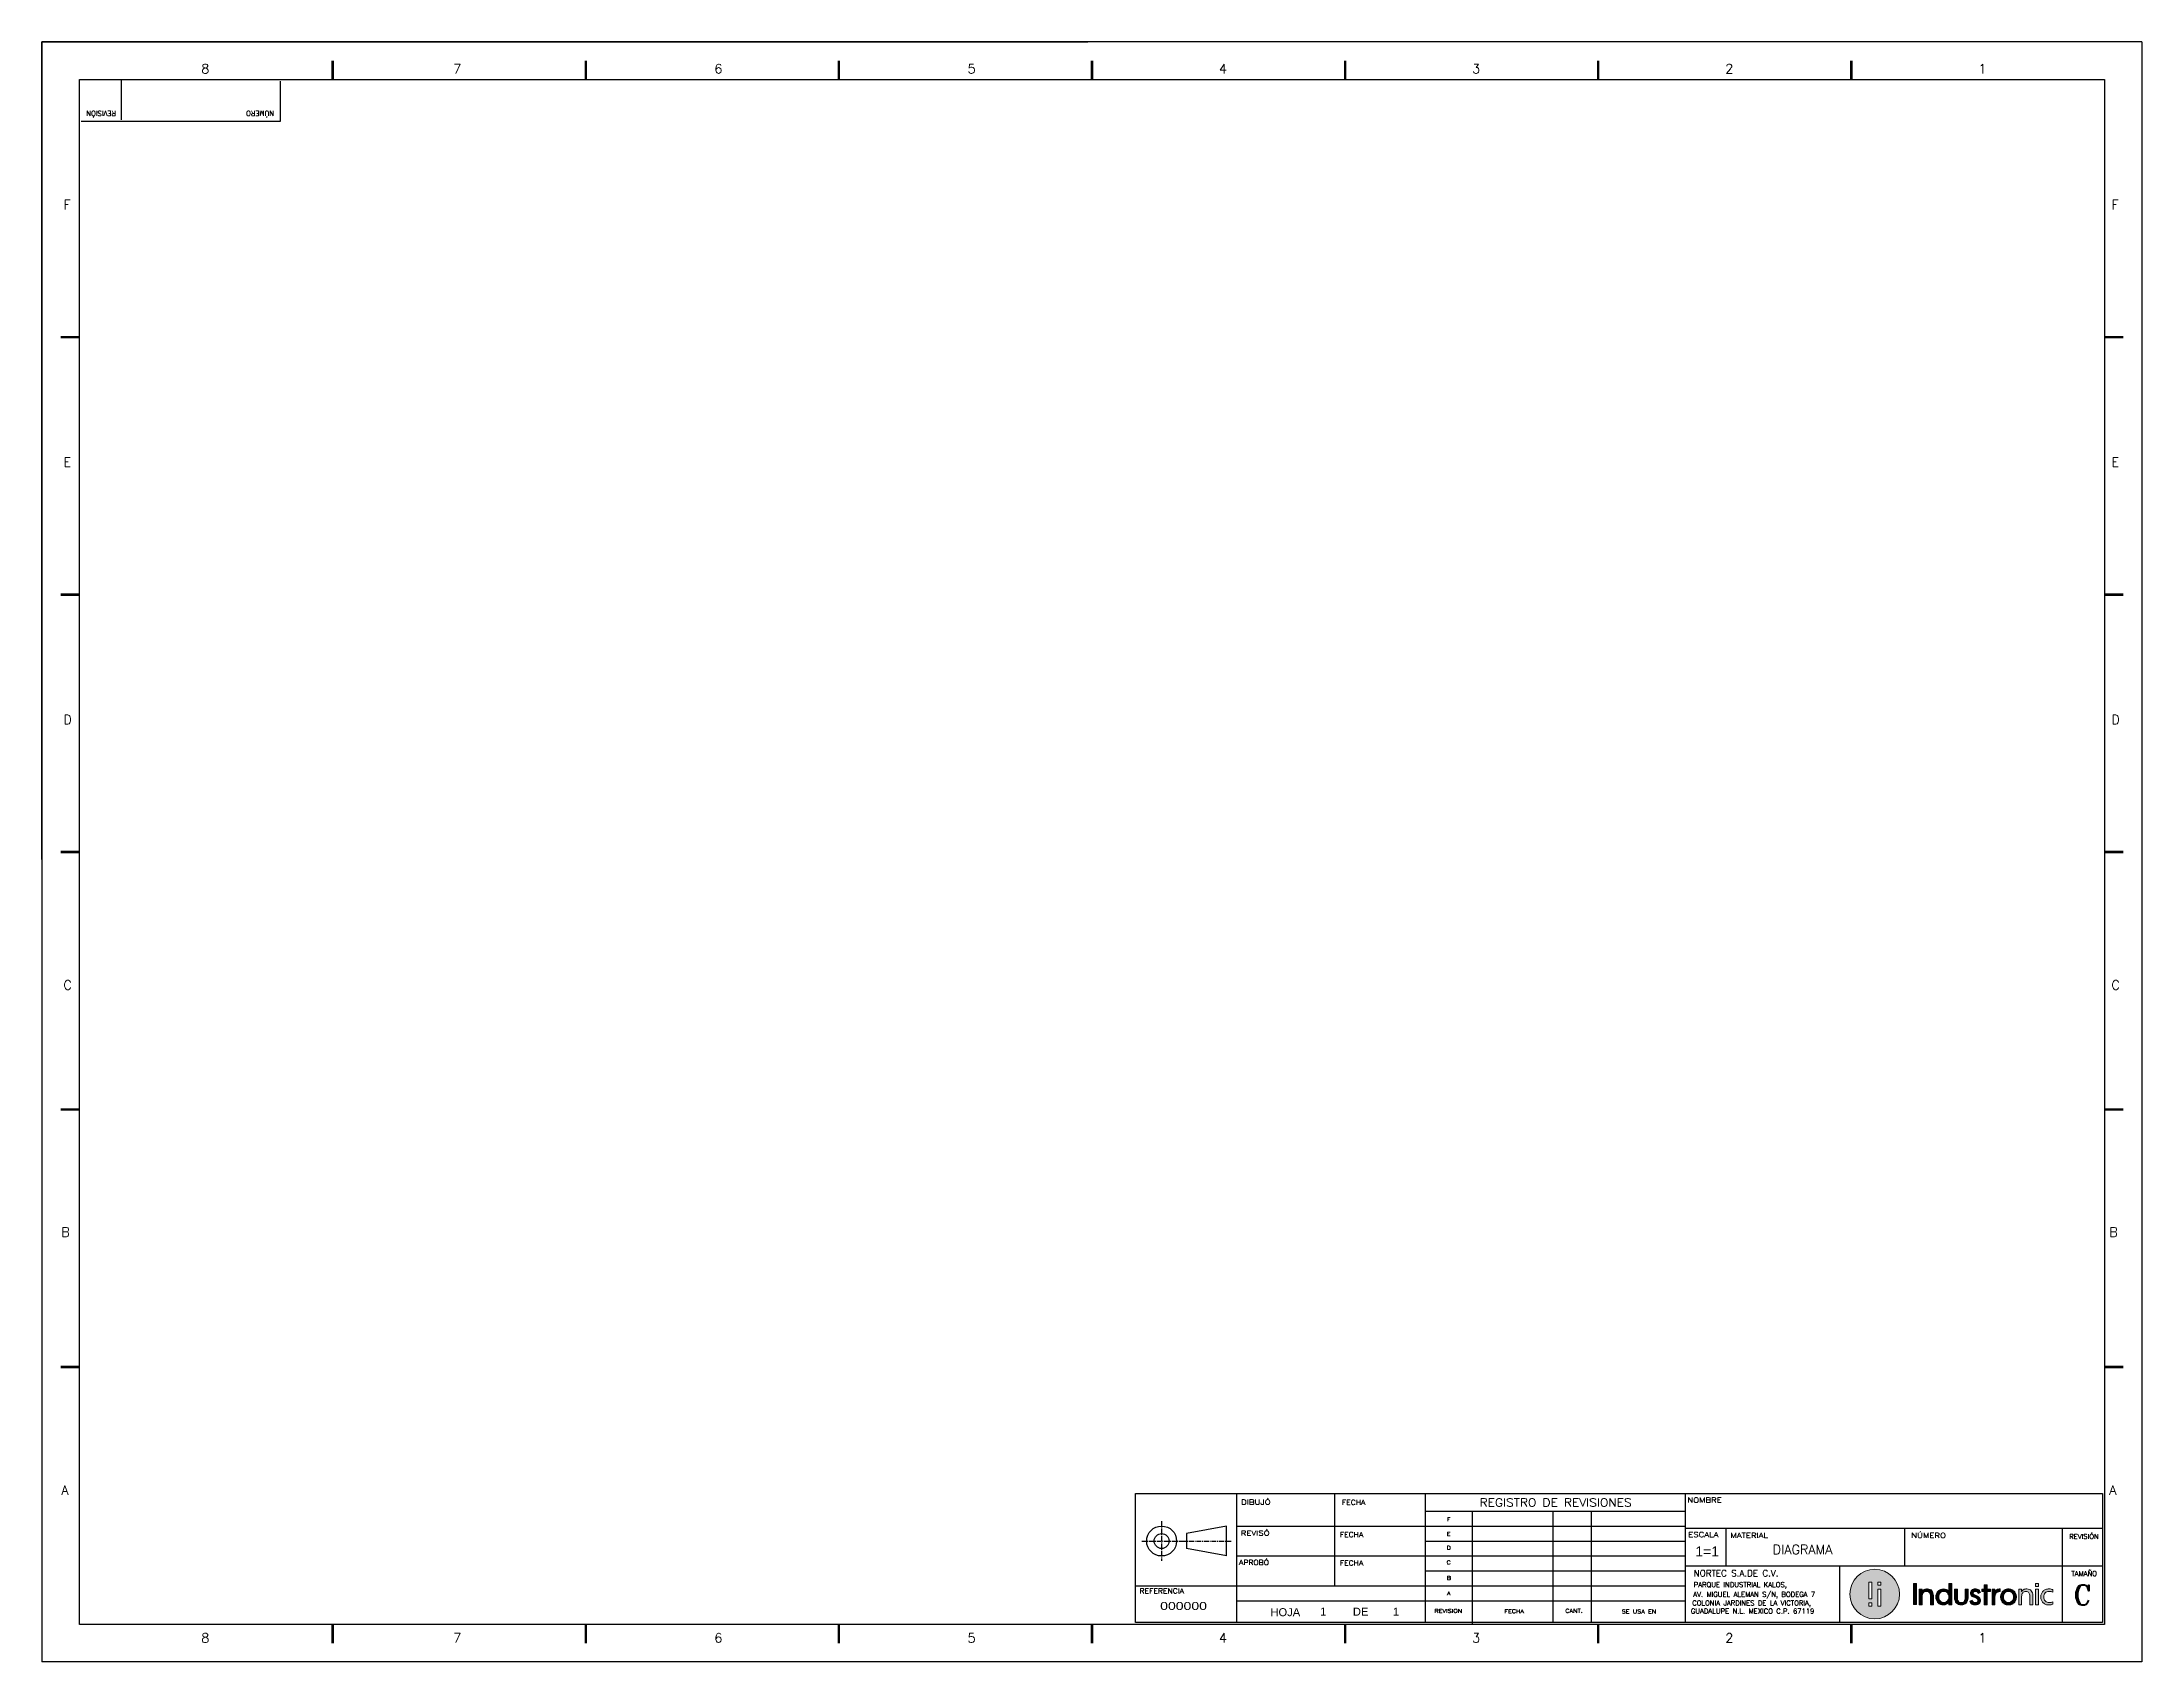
# Model space of a CAD drawing. Header units: millimetres. Extents: x 0 to 560, y 0 to 432.
import ezdxf
from ezdxf.enums import TextEntityAlignment as Align

# ---------------------------------------------------------------- set-up
doc = ezdxf.new("R2010")
doc.units = ezdxf.units.MM
doc.linetypes.add('CENTER', pattern=[2, 1.25, -0.25, 0.25, -0.25])
doc.layers.add('ACOT', color=7, linetype='Continuous')
doc.layers.add('Capa 1', color=7, linetype='Continuous')
doc.styles.add('ROMAND', font='romand', dxfattribs={"height": 0.125})
doc.styles.add('ROMANS', font='romans', dxfattribs={"height": 0.125})
doc.styles.add('ROMANT', font='romant', dxfattribs={"height": 0.25})
doc.styles.add('SIMPLEX', font='simplex', dxfattribs={"width": 1.12, "height": 0.0625})
doc.styles.get("Standard").update_dxf_attribs({"font": 'arial.ttf'})

msp = doc.modelspace()

# ---------------------------------------------------------------- texts
at = {"style": 'ROMANS'}
for s, p in [('REVISIÓN', (15.78, 412.73)), ('NÚMERO', (58.14, 412.73))]:
    msp.add_text(s, height=1.329, rotation=180, dxfattribs=at).set_placement(p, align=Align.MIDDLE)
at = {"style": 'SIMPLEX'}
for s, height, width, p in [('DIBUJÓ', 1.329, 1.25, (319.78, 41.96)), ('FECHA', 1.329, 1.12, (346.64, 41.9)), ('REGISTRO DE REVISIONES', 2.1271, 1.12, (383.38, 41.47)), ('NOMBRE', 1.329, 1.25, (438.76, 42.51)), ('REVISÓ', 1.329, 1.25, (319.67, 33.69)), ('FECHA', 1.329, 1.12, (346.08, 33.32)), ('ESCALA', 1.329, 1.25, (439, 33.32)), ('MATERIAL', 1.329, 1.25, (450.24, 33.08)), ('NÚMERO', 1.329, 1.25, (498.46, 33.08)), ('APROBÓ', 1.329, 1.12, (319.22, 25.88)), ('FECHA', 1.329, 1.12, (346.08, 25.73)), ('REFERENCIA', 1.329, 1.12, (292.68, 18.31))]:
    msp.add_text(s, height=height, dxfattribs=dict(at, width=width)).set_placement(p)
at = {"style": 'SIMPLEX', "width": 1.25}
for s, p in [('E', (375.12, 34.16)), ('F', (375.12, 38.05)), ('D', (375.12, 30.46)), ('C', (375.12, 26.57)), ('B', (375.16, 22.39)), ('A', (375.12, 18.3)), ('REVISION', (375.02, 13.62)), ('FECHA', (392.6, 13.53)), ('CANT.', (408.53, 13.65)), ('SE USA EN', (425.87, 13.46))]:
    msp.add_text(s, height=0.997, dxfattribs=at).set_placement(p, align=Align.MIDDLE)
at = {"style": 'ROMANS'}
for s, p in [('REVISIÓN', (544.52, 33.69)), ('TAMAÑO', (544.57, 23.76))]:
    msp.add_text(s, height=1.329, dxfattribs=at).set_placement(p, align=Align.MIDDLE)
for s, height, p in [('NORTEC S.A.DE C.V.', 1.7016, (440.46, 22.83)), ('AV. MIGUEL ALEMAN S/N, BODEGA 7', 1.3294, (440.33, 17.37)), ('PARQUE INDUSTRIAL KALOS,', 1.3294, (440.46, 19.95)), (' GUADALUPE N.L. MEXICO C.P. 67119', 1.3294, (438.79, 12.9)), ('COLONIA JARDINES DE LA VICTORIA,', 1.3294, (440.07, 15.07))]:
    msp.add_text(s, height=height, dxfattribs=at).set_placement(p)
at = {"color": 5, "style": 'ROMANT'}
msp.add_text('C', height=5.32, dxfattribs=at).set_placement((544.08, 17.87), align=Align.MIDDLE)
at = {"layer": 'ACOT', "color": 5, "style": 'ROMAND'}
for s, p in [('8', (42.48, 423.63)), ('7', (109.65, 423.63)), ('6', (179.3, 423.63)), ('5', (246.82, 423.63)), ('4', (313.87, 423.63)), ('3', (381.37, 423.63)), ('2', (448.87, 423.63)), ('1', (516.37, 423.63)), ('F', (5.71, 387.37)), ('F', (551.84, 387.37)), ('E', (5.71, 318.71)), ('E', (551.84, 318.71)), ('D', (5.71, 250.05)), ('D', (551.84, 250.05)), ('C', (5.71, 179.28)), ('C', (551.84, 179.28)), ('B', (5.14, 113.41)), ('B', (551.27, 113.41)), ('A', (5.14, 44.6)), ('A', (551.27, 44.6)), ('8', (42.48, 5.17)), ('7', (109.65, 5.17)), ('6', (179.3, 5.17)), ('5', (246.82, 5.17)), ('4', (313.87, 5.17)), ('3', (381.37, 5.17)), ('2', (448.87, 5.17)), ('1', (516.37, 5.17))]:
    msp.add_text(s, height=2.5, dxfattribs=at).set_placement(p)
at = {"layer": 'ACOT', "color": 1}
for s, height, p in [('1=1', 2.659, (440.89, 28.16)), ('1', 2.13, (340.83, 12.37)), ('1', 2.13, (360.25, 12.37))]:
    msp.add_text(s, height=height, dxfattribs=at).set_placement(p)
at = {"layer": 'ACOT', "color": 1, "style": 'ROMAND'}
msp.add_text('DIAGRAMA', height=2.5, dxfattribs=at).set_placement((461.5, 28.76))
at = {"layer": 'ACOT', "color": 1, "width": 1.257635}
msp.add_text('000000', height=2.127, dxfattribs=at).set_placement((298.18, 13.88), (310.65, 13.88), align=Align.FIT)
at = {"layer": 'ACOT'}
for s, p in [('HOJA', (327.59, 12.22)), ('DE', (349.57, 12.36))]:
    msp.add_text(s, height=2.127, dxfattribs=at).set_placement(p)

# ---------------------------------------------------------------- hatches: boundary and pattern name
h = msp.add_hatch(color=8)
h.dxf.hatch_style = 1
edge = h.paths.add_edge_path()
edge.add_spline(control_points=[(501.4, 16.77), (501.4, 17.15), (501.4, 17.46), (501.4, 17.46), (501.4, 17.9), (501.5, 18.23), (501.68, 18.48)], knot_values=[17, 17, 17, 17, 17.375023, 17.375023, 17.375023, 18.375023, 18.375023, 18.375023, 18.375023], degree=3, periodic=0)
edge.add_spline(control_points=[(501.68, 18.48), (501.87, 18.72), (502.15, 18.84), (502.52, 18.84)], knot_values=[16, 16, 16, 16, 17, 17, 17, 17], degree=3, periodic=0)
edge.add_spline(control_points=[(502.52, 18.84), (502.71, 18.84), (502.88, 18.81), (503.01, 18.74)], knot_values=[15, 15, 15, 15, 16, 16, 16, 16], degree=3, periodic=0)
edge.add_spline(control_points=[(503.01, 18.74), (503.14, 18.67), (503.25, 18.58), (503.34, 18.46)], knot_values=[14, 14, 14, 14, 15, 15, 15, 15], degree=3, periodic=0)
edge.add_spline(control_points=[(503.34, 18.46), (503.42, 18.34), (503.48, 18.21), (503.52, 18.05)], knot_values=[13, 13, 13, 13, 14, 14, 14, 14], degree=3, periodic=0)
edge.add_spline(control_points=[(503.52, 18.05), (503.56, 17.89), (503.58, 17.72), (503.58, 17.55)], knot_values=[12, 12, 12, 12, 13, 13, 13, 13], degree=3, periodic=0)
edge.add_spline(control_points=[(503.58, 17.55), (503.58, 17.55), (503.58, 15.28), (503.58, 15.28), (503.58, 15.28), (503.58, 15.28), (503.58, 15.28)], knot_values=[10.99999, 10.99999, 10.99999, 10.99999, 11.99999, 11.99999, 11.99999, 12, 12, 12, 12], degree=3, periodic=0)
edge.add_spline(control_points=[(503.58, 15.28), (503.58, 15.28), (504.36, 15.28), (504.36, 15.28)], knot_values=[10.00001, 10.00001, 10.00001, 10.00001, 10.99999, 10.99999, 10.99999, 10.99999], degree=3, periodic=0)
edge.add_spline(control_points=[(504.36, 15.28), (504.36, 15.28), (504.36, 17.7), (504.36, 17.7)], knot_values=[9.00001, 9.00001, 9.00001, 9.00001, 9.99999, 9.99999, 9.99999, 9.99999], degree=3, periodic=0)
edge.add_spline(control_points=[(504.36, 17.7), (504.36, 17.96), (504.33, 18.2), (504.26, 18.42)], knot_values=[8, 8, 8, 8, 9, 9, 9, 9], degree=3, periodic=0)
edge.add_spline(control_points=[(504.26, 18.42), (504.2, 18.64), (504.1, 18.83), (503.97, 18.99)], knot_values=[7, 7, 7, 7, 8, 8, 8, 8], degree=3, periodic=0)
edge.add_spline(control_points=[(503.97, 18.99), (503.84, 19.15), (503.68, 19.27), (503.47, 19.36)], knot_values=[6, 6, 6, 6, 7, 7, 7, 7], degree=3, periodic=0)
edge.add_spline(control_points=[(503.47, 19.36), (503.27, 19.45), (503.04, 19.5), (502.76, 19.5)], knot_values=[5, 5, 5, 5, 6, 6, 6, 6], degree=3, periodic=0)
edge.add_spline(control_points=[(502.76, 19.5), (502.43, 19.5), (502.15, 19.43), (501.94, 19.31)], knot_values=[4, 4, 4, 4, 5, 5, 5, 5], degree=3, periodic=0)
edge.add_spline(control_points=[(501.94, 19.31), (501.72, 19.18), (501.55, 19.01), (501.41, 18.79)], knot_values=[3, 3, 3, 3, 4, 4, 4, 4], degree=3, periodic=0)
edge.add_spline(control_points=[(501.39, 18.79), (501.39, 18.79), (501.39, 19.41), (501.39, 19.41), (501.39, 19.41), (501.39, 19.41), (501.39, 19.41)], knot_values=[0.99999, 0.99999, 0.99999, 0.99999, 1.99998, 1.99998, 1.99998, 1.99999, 1.99999, 1.99999, 1.99999], degree=3, periodic=0)
edge.add_spline(control_points=[(501.39, 19.41), (501.39, 19.41), (500.63, 19.41), (500.62, 19.41)], knot_values=[0.00001, 0.00001, 0.00001, 0.00001, 0.99999, 0.99999, 0.99999, 0.99999], degree=3, periodic=0)
edge.add_spline(control_points=[(500.62, 19.41), (500.62, 19.41), (500.62, 18.83), (500.62, 18.1)], knot_values=[20.624977, 20.624977, 20.624977, 20.624977, 21, 21, 21, 21], degree=3, periodic=0)
edge.add_spline(control_points=[(500.62, 18.1), (500.62, 17.38), (500.62, 16.51), (500.62, 15.93)], knot_values=[20.249985, 20.249985, 20.249985, 20.249985, 20.624977, 20.624977, 20.624977, 20.624977], degree=3, periodic=0)
edge.add_spline(control_points=[(500.62, 15.93), (500.62, 15.78), (500.62, 15.66), (500.62, 15.55)], knot_values=[20.156237, 20.156237, 20.156237, 20.156237, 20.249985, 20.249985, 20.249985, 20.249985], degree=3, periodic=0)
edge.add_spline(control_points=[(500.62, 15.55), (500.62, 15.45), (500.62, 15.38), (500.62, 15.33)], knot_values=[20.062489, 20.062489, 20.062489, 20.062489, 20.156237, 20.156237, 20.156237, 20.156237], degree=3, periodic=0)
edge.add_spline(control_points=[(500.62, 15.28), (500.62, 15.28), (500.62, 15.28), (500.62, 15.28), (500.62, 15.28), (500.62, 15.28), (500.63, 15.28)], knot_values=[19.998037, 19.998037, 19.998037, 19.998037, 20.000468, 20.000468, 20.000468, 20.002431, 20.002431, 20.002431, 20.002431], degree=3, periodic=0)
edge.add_spline(control_points=[(500.66, 15.28), (500.69, 15.28), (500.74, 15.28), (500.81, 15.28)], knot_values=[19.687496, 19.687496, 19.687496, 19.687496, 19.874992, 19.874992, 19.874992, 19.874992], degree=3, periodic=0)
edge.add_spline(control_points=[(500.81, 15.28), (500.87, 15.28), (500.94, 15.28), (501.01, 15.28)], knot_values=[19.5, 19.5, 19.5, 19.5, 19.687496, 19.687496, 19.687496, 19.687496], degree=3, periodic=0)
edge.add_spline(control_points=[(501.01, 15.28), (501.09, 15.28), (501.16, 15.28), (501.22, 15.28)], knot_values=[19.312504, 19.312504, 19.312504, 19.312504, 19.5, 19.5, 19.5, 19.5], degree=3, periodic=0)
edge.add_spline(control_points=[(501.22, 15.28), (501.29, 15.28), (501.34, 15.28), (501.37, 15.28)], knot_values=[19.125007, 19.125007, 19.125007, 19.125007, 19.312504, 19.312504, 19.312504, 19.312504], degree=3, periodic=0)
edge.add_spline(control_points=[(501.4, 15.28), (501.4, 15.28), (501.4, 15.28), (501.4, 15.28), (501.4, 15.28), (501.4, 15.28), (501.4, 15.28)], knot_values=[18.999033, 18.999033, 18.999033, 18.999033, 19.003926, 19.003926, 19.003926, 19.004893, 19.004893, 19.004893, 19.004893], degree=3, periodic=0)
edge.add_spline(control_points=[(501.4, 15.31), (501.4, 15.33), (501.4, 15.37), (501.4, 15.43)], knot_values=[18.843763, 18.843763, 18.843763, 18.843763, 18.937511, 18.937511, 18.937511, 18.937511], degree=3, periodic=0)
edge.add_spline(control_points=[(501.4, 15.43), (501.4, 15.48), (501.4, 15.55), (501.4, 15.62)], knot_values=[18.750015, 18.750015, 18.750015, 18.750015, 18.843763, 18.843763, 18.843763, 18.843763], degree=3, periodic=0)
edge.add_spline(control_points=[(501.4, 15.62), (501.4, 15.93), (501.4, 16.39), (501.4, 16.77)], knot_values=[18.375023, 18.375023, 18.375023, 18.375023, 18.750015, 18.750015, 18.750015, 18.750015], degree=3, periodic=0)
h = msp.add_hatch(color=8)
h.dxf.hatch_style = 1
edge = h.paths.add_edge_path()
edge.add_spline(control_points=[(514.24, 18.39), (514.24, 18.21), (514.27, 18.07), (514.32, 17.94)], knot_values=[11, 11, 11, 11, 12, 12, 12, 12], degree=3, periodic=0)
edge.add_spline(control_points=[(514.32, 17.94), (514.38, 17.82), (514.46, 17.71), (514.56, 17.62)], knot_values=[10, 10, 10, 10, 11, 11, 11, 11], degree=3, periodic=0)
edge.add_spline(control_points=[(514.56, 17.62), (514.67, 17.52), (514.79, 17.44), (514.93, 17.37)], knot_values=[9, 9, 9, 9, 10, 10, 10, 10], degree=3, periodic=0)
edge.add_spline(control_points=[(514.93, 17.37), (515.07, 17.3), (515.22, 17.23), (515.38, 17.17)], knot_values=[8, 8, 8, 8, 9, 9, 9, 9], degree=3, periodic=0)
edge.add_spline(control_points=[(515.38, 17.17), (515.54, 17.11), (515.68, 17.05), (515.78, 16.99)], knot_values=[7, 7, 7, 7, 8, 8, 8, 8], degree=3, periodic=0)
edge.add_spline(control_points=[(515.78, 16.99), (515.9, 16.93), (515.98, 16.87), (516.05, 16.81)], knot_values=[6, 6, 6, 6, 7, 7, 7, 7], degree=3, periodic=0)
edge.add_spline(control_points=[(516.05, 16.81), (516.11, 16.75), (516.16, 16.69), (516.19, 16.61)], knot_values=[5, 5, 5, 5, 6, 6, 6, 6], degree=3, periodic=0)
edge.add_spline(control_points=[(516.19, 16.61), (516.22, 16.54), (516.23, 16.45), (516.23, 16.36)], knot_values=[4, 4, 4, 4, 5, 5, 5, 5], degree=3, periodic=0)
edge.add_spline(control_points=[(516.23, 16.36), (516.23, 16.2), (516.17, 16.07), (516.05, 15.99)], knot_values=[3, 3, 3, 3, 4, 4, 4, 4], degree=3, periodic=0)
edge.add_spline(control_points=[(516.05, 15.99), (515.93, 15.9), (515.77, 15.86), (515.58, 15.85)], knot_values=[2, 2, 2, 2, 3, 3, 3, 3], degree=3, periodic=0)
edge.add_spline(control_points=[(515.58, 15.85), (515.33, 15.85), (515.13, 15.9), (514.99, 16)], knot_values=[1, 1, 1, 1, 2, 2, 2, 2], degree=3, periodic=0)
edge.add_spline(control_points=[(514.99, 16), (514.86, 16.1), (514.75, 16.25), (514.68, 16.45)], knot_values=[0, 0, 0, 0, 1, 1, 1, 1], degree=3, periodic=0)
edge.add_spline(control_points=[(514.68, 16.45), (514.68, 16.45), (514.06, 16.2), (514.06, 16.2)], knot_values=[34.00001, 34.00001, 34.00001, 34.00001, 34.99999, 34.99999, 34.99999, 34.99999], degree=3, periodic=0)
edge.add_spline(control_points=[(514.06, 16.2), (514.14, 15.89), (514.31, 15.64), (514.58, 15.46)], knot_values=[33, 33, 33, 33, 34, 34, 34, 34], degree=3, periodic=0)
edge.add_spline(control_points=[(514.58, 15.46), (514.85, 15.29), (515.18, 15.2), (515.56, 15.2)], knot_values=[32, 32, 32, 32, 33, 33, 33, 33], degree=3, periodic=0)
edge.add_spline(control_points=[(515.56, 15.2), (515.8, 15.2), (516.01, 15.23), (516.18, 15.31)], knot_values=[31, 31, 31, 31, 32, 32, 32, 32], degree=3, periodic=0)
edge.add_spline(control_points=[(516.18, 15.31), (516.36, 15.38), (516.5, 15.47), (516.62, 15.59)], knot_values=[30, 30, 30, 30, 31, 31, 31, 31], degree=3, periodic=0)
edge.add_spline(control_points=[(516.62, 15.59), (516.73, 15.71), (516.82, 15.83), (516.88, 15.97)], knot_values=[29, 29, 29, 29, 30, 30, 30, 30], degree=3, periodic=0)
edge.add_spline(control_points=[(516.88, 15.97), (516.93, 16.12), (516.96, 16.26), (516.96, 16.39)], knot_values=[28, 28, 28, 28, 29, 29, 29, 29], degree=3, periodic=0)
edge.add_spline(control_points=[(516.96, 16.39), (516.96, 16.58), (516.93, 16.74), (516.87, 16.87)], knot_values=[27, 27, 27, 27, 28, 28, 28, 28], degree=3, periodic=0)
edge.add_spline(control_points=[(516.87, 16.87), (516.81, 17.01), (516.72, 17.13), (516.61, 17.23)], knot_values=[26, 26, 26, 26, 27, 27, 27, 27], degree=3, periodic=0)
edge.add_spline(control_points=[(516.61, 17.23), (516.5, 17.33), (516.37, 17.42), (516.22, 17.5)], knot_values=[25, 25, 25, 25, 26, 26, 26, 26], degree=3, periodic=0)
edge.add_spline(control_points=[(516.22, 17.5), (516.07, 17.57), (515.91, 17.65), (515.74, 17.72)], knot_values=[24, 24, 24, 24, 25, 25, 25, 25], degree=3, periodic=0)
edge.add_spline(control_points=[(515.74, 17.72), (515.47, 17.83), (515.28, 17.94), (515.16, 18.02)], knot_values=[23, 23, 23, 23, 24, 24, 24, 24], degree=3, periodic=0)
edge.add_spline(control_points=[(515.16, 18.02), (515.04, 18.11), (514.97, 18.23), (514.97, 18.39)], knot_values=[22, 22, 22, 22, 23, 23, 23, 23], degree=3, periodic=0)
edge.add_spline(control_points=[(514.97, 18.39), (514.97, 18.52), (515.02, 18.62), (515.12, 18.71)], knot_values=[21, 21, 21, 21, 22, 22, 22, 22], degree=3, periodic=0)
edge.add_spline(control_points=[(515.12, 18.71), (515.22, 18.8), (515.36, 18.84), (515.54, 18.84)], knot_values=[20, 20, 20, 20, 21, 21, 21, 21], degree=3, periodic=0)
edge.add_spline(control_points=[(515.54, 18.84), (515.95, 18.84), (516.2, 18.66), (516.3, 18.29)], knot_values=[19, 19, 19, 19, 20, 20, 20, 20], degree=3, periodic=0)
edge.add_spline(control_points=[(516.3, 18.29), (516.3, 18.29), (516.91, 18.5), (516.91, 18.5)], knot_values=[18.00001, 18.00001, 18.00001, 18.00001, 19, 19, 19, 19], degree=3, periodic=0)
edge.add_spline(control_points=[(516.91, 18.5), (516.85, 18.82), (516.7, 19.06), (516.47, 19.24)], knot_values=[17, 17, 17, 17, 18, 18, 18, 18], degree=3, periodic=0)
edge.add_spline(control_points=[(516.47, 19.24), (516.23, 19.41), (515.92, 19.5), (515.53, 19.5)], knot_values=[16, 16, 16, 16, 17, 17, 17, 17], degree=3, periodic=0)
edge.add_spline(control_points=[(515.53, 19.5), (515.33, 19.5), (515.15, 19.46), (514.99, 19.41)], knot_values=[15, 15, 15, 15, 16, 16, 16, 16], degree=3, periodic=0)
edge.add_spline(control_points=[(514.99, 19.41), (514.83, 19.35), (514.7, 19.26), (514.59, 19.17)], knot_values=[14, 14, 14, 14, 15, 15, 15, 15], degree=3, periodic=0)
edge.add_spline(control_points=[(514.59, 19.17), (514.48, 19.07), (514.39, 18.95), (514.33, 18.81)], knot_values=[13, 13, 13, 13, 14, 14, 14, 14], degree=3, periodic=0)
edge.add_spline(control_points=[(514.33, 18.81), (514.27, 18.68), (514.24, 18.53), (514.24, 18.39)], knot_values=[12, 12, 12, 12, 13, 13, 13, 13], degree=3, periodic=0)
edge = h.paths.add_edge_path()
edge.add_spline(control_points=[(512.84, 19.41), (512.84, 19.41), (512.84, 17.15), (512.84, 17.15)], knot_values=[10.00001, 10.00001, 10.00001, 10.00001, 10.99999, 10.99999, 10.99999, 10.99999], degree=3, periodic=0)
edge.add_spline(control_points=[(512.84, 17.15), (512.84, 16.97), (512.82, 16.8), (512.78, 16.64)], knot_values=[9, 9, 9, 9, 10, 10, 10, 10], degree=3, periodic=0)
edge.add_spline(control_points=[(512.78, 16.64), (512.73, 16.48), (512.67, 16.35), (512.59, 16.23)], knot_values=[8, 8, 8, 8, 9, 9, 9, 9], degree=3, periodic=0)
edge.add_spline(control_points=[(512.59, 16.23), (512.5, 16.11), (512.4, 16.02), (512.27, 15.95)], knot_values=[7, 7, 7, 7, 8, 8, 8, 8], degree=3, periodic=0)
edge.add_spline(control_points=[(512.27, 15.95), (512.14, 15.88), (511.99, 15.85), (511.81, 15.85)], knot_values=[6, 6, 6, 6, 7, 7, 7, 7], degree=3, periodic=0)
edge.add_spline(control_points=[(511.81, 15.85), (511.63, 15.85), (511.48, 15.88), (511.35, 15.95)], knot_values=[5, 5, 5, 5, 6, 6, 6, 6], degree=3, periodic=0)
edge.add_spline(control_points=[(511.35, 15.95), (511.22, 16.02), (511.12, 16.11), (511.03, 16.23)], knot_values=[4, 4, 4, 4, 5, 5, 5, 5], degree=3, periodic=0)
edge.add_spline(control_points=[(511.03, 16.23), (510.95, 16.35), (510.89, 16.48), (510.84, 16.64)], knot_values=[3, 3, 3, 3, 4, 4, 4, 4], degree=3, periodic=0)
edge.add_spline(control_points=[(510.84, 16.64), (510.8, 16.8), (510.78, 16.97), (510.78, 17.15)], knot_values=[2, 2, 2, 2, 3, 3, 3, 3], degree=3, periodic=0)
edge.add_spline(control_points=[(510.78, 17.15), (510.78, 17.15), (510.78, 19.41), (510.78, 19.41), (510.78, 19.41), (510.78, 19.41), (510.78, 19.41)], knot_values=[0.99999, 0.99999, 0.99999, 0.99999, 1.99999, 1.99999, 1.99999, 2, 2, 2, 2], degree=3, periodic=0)
edge.add_spline(control_points=[(510.78, 19.41), (510.78, 19.41), (510, 19.41), (510, 19.41)], knot_values=[0.00001, 0.00001, 0.00001, 0.00001, 0.99999, 0.99999, 0.99999, 0.99999], degree=3, periodic=0)
edge.add_spline(control_points=[(510, 19.41), (510, 19.41), (510, 17.03), (510, 17.03)], knot_values=[21.00001, 21.00001, 21.00001, 21.00001, 21.99999, 21.99999, 21.99999, 21.99999], degree=3, periodic=0)
edge.add_spline(control_points=[(510, 17.03), (510, 16.75), (510.05, 16.5), (510.14, 16.28)], knot_values=[20, 20, 20, 20, 21, 21, 21, 21], degree=3, periodic=0)
edge.add_spline(control_points=[(510.14, 16.28), (510.23, 16.05), (510.35, 15.86), (510.51, 15.7)], knot_values=[19, 19, 19, 19, 20, 20, 20, 20], degree=3, periodic=0)
edge.add_spline(control_points=[(510.51, 15.7), (510.67, 15.54), (510.86, 15.41), (511.08, 15.33)], knot_values=[18, 18, 18, 18, 19, 19, 19, 19], degree=3, periodic=0)
edge.add_spline(control_points=[(511.08, 15.33), (511.3, 15.24), (511.54, 15.2), (511.8, 15.2)], knot_values=[17, 17, 17, 17, 18, 18, 18, 18], degree=3, periodic=0)
edge.add_spline(control_points=[(511.8, 15.2), (512.07, 15.2), (512.31, 15.24), (512.53, 15.33)], knot_values=[16, 16, 16, 16, 17, 17, 17, 17], degree=3, periodic=0)
edge.add_spline(control_points=[(512.53, 15.33), (512.75, 15.42), (512.94, 15.55), (513.11, 15.71)], knot_values=[15, 15, 15, 15, 16, 16, 16, 16], degree=3, periodic=0)
edge.add_spline(control_points=[(513.11, 15.71), (513.27, 15.87), (513.39, 16.06), (513.48, 16.29)], knot_values=[14, 14, 14, 14, 15, 15, 15, 15], degree=3, periodic=0)
edge.add_spline(control_points=[(513.48, 16.29), (513.57, 16.51), (513.62, 16.77), (513.62, 17.04)], knot_values=[13, 13, 13, 13, 14, 14, 14, 14], degree=3, periodic=0)
edge.add_spline(control_points=[(513.62, 17.04), (513.62, 17.04), (513.62, 19.41), (513.62, 19.41), (513.62, 19.41), (513.62, 19.41), (513.62, 19.41)], knot_values=[11.99999, 11.99999, 11.99999, 11.99999, 12.99999, 12.99999, 12.99999, 13, 13, 13, 13], degree=3, periodic=0)
edge.add_spline(control_points=[(513.62, 19.41), (513.62, 19.41), (512.84, 19.41), (512.84, 19.41)], knot_values=[11.00001, 11.00001, 11.00001, 11.00001, 11.99999, 11.99999, 11.99999, 11.99999], degree=3, periodic=0)
h = msp.add_hatch(color=8)
h.dxf.hatch_style = 1
h.paths.add_polyline_path([(518.71, 18.8), (519.62, 18.8), (519.62, 19.41), (518.71, 19.41), (518.71, 20.56), (517.93, 20.56), (517.93, 19.41), (517.27, 19.41), (517.27, 18.8), (517.93, 18.8), (517.93, 15.28), (518.71, 15.28)])
h = msp.add_hatch(color=8)
h.dxf.hatch_style = 1
edge = h.paths.add_edge_path()
edge.add_spline(control_points=[(520.03, 19.41), (520.03, 19.41), (520.03, 18.83), (520.03, 18.1)], knot_values=[10.624977, 10.624977, 10.624977, 10.624977, 11, 11, 11, 11], degree=3, periodic=0)
edge.add_spline(control_points=[(520.03, 18.1), (520.03, 17.38), (520.03, 16.51), (520.03, 15.93)], knot_values=[10.249985, 10.249985, 10.249985, 10.249985, 10.624977, 10.624977, 10.624977, 10.624977], degree=3, periodic=0)
edge.add_spline(control_points=[(520.03, 15.93), (520.03, 15.78), (520.03, 15.66), (520.03, 15.55)], knot_values=[10.156237, 10.156237, 10.156237, 10.156237, 10.249985, 10.249985, 10.249985, 10.249985], degree=3, periodic=0)
edge.add_spline(control_points=[(520.03, 15.55), (520.03, 15.45), (520.03, 15.38), (520.03, 15.33)], knot_values=[10.062489, 10.062489, 10.062489, 10.062489, 10.156237, 10.156237, 10.156237, 10.156237], degree=3, periodic=0)
edge.add_spline(control_points=[(520.03, 15.28), (520.03, 15.28), (520.03, 15.28), (520.03, 15.28), (520.03, 15.28), (520.03, 15.28), (520.03, 15.28)], knot_values=[9.998037, 9.998037, 9.998037, 9.998037, 10.000468, 10.000468, 10.000468, 10.002431, 10.002431, 10.002431, 10.002431], degree=3, periodic=0)
edge.add_spline(control_points=[(520.04, 15.28), (520.04, 15.28), (520.05, 15.28), (520.06, 15.28)], knot_values=[9.874992, 9.874992, 9.874992, 9.874992, 9.921867, 9.921867, 9.921867, 9.921867], degree=3, periodic=0)
edge.add_spline(control_points=[(520.06, 15.28), (520.09, 15.28), (520.14, 15.28), (520.21, 15.28)], knot_values=[9.687496, 9.687496, 9.687496, 9.687496, 9.874992, 9.874992, 9.874992, 9.874992], degree=3, periodic=0)
edge.add_spline(control_points=[(520.21, 15.28), (520.27, 15.28), (520.34, 15.28), (520.41, 15.28)], knot_values=[9.5, 9.5, 9.5, 9.5, 9.687496, 9.687496, 9.687496, 9.687496], degree=3, periodic=0)
edge.add_spline(control_points=[(520.41, 15.28), (520.49, 15.28), (520.56, 15.28), (520.62, 15.28)], knot_values=[9.312504, 9.312504, 9.312504, 9.312504, 9.5, 9.5, 9.5, 9.5], degree=3, periodic=0)
edge.add_spline(control_points=[(520.62, 15.28), (520.69, 15.28), (520.74, 15.28), (520.77, 15.28)], knot_values=[9.125007, 9.125007, 9.125007, 9.125007, 9.312504, 9.312504, 9.312504, 9.312504], degree=3, periodic=0)
edge.add_spline(control_points=[(520.8, 15.28), (520.8, 15.28), (520.8, 15.28), (520.8, 15.28), (520.8, 15.28), (520.8, 15.28), (520.8, 15.28)], knot_values=[8.999033, 8.999033, 8.999033, 8.999033, 9.003926, 9.003926, 9.003926, 9.004893, 9.004893, 9.004893, 9.004893], degree=3, periodic=0)
edge.add_spline(control_points=[(520.8, 15.31), (520.8, 15.33), (520.8, 15.37), (520.8, 15.42)], knot_values=[8.843763, 8.843763, 8.843763, 8.843763, 8.937511, 8.937511, 8.937511, 8.937511], degree=3, periodic=0)
edge.add_spline(control_points=[(520.8, 15.42), (520.8, 15.47), (520.8, 15.53), (520.8, 15.61)], knot_values=[8.750015, 8.750015, 8.750015, 8.750015, 8.843763, 8.843763, 8.843763, 8.843763], degree=3, periodic=0)
edge.add_spline(control_points=[(520.8, 15.61), (520.8, 15.9), (520.8, 16.33), (520.8, 16.7)], knot_values=[8.375023, 8.375023, 8.375023, 8.375023, 8.750015, 8.750015, 8.750015, 8.750015], degree=3, periodic=0)
edge.add_spline(control_points=[(520.8, 16.7), (520.8, 17.06), (520.8, 17.35), (520.8, 17.35), (520.8, 17.83), (520.91, 18.18), (521.13, 18.42)], knot_values=[7, 7, 7, 7, 7.375023, 7.375023, 7.375023, 8.375023, 8.375023, 8.375023, 8.375023], degree=3, periodic=0)
edge.add_spline(control_points=[(521.13, 18.42), (521.35, 18.65), (521.69, 18.77), (522.17, 18.77)], knot_values=[6, 6, 6, 6, 7, 7, 7, 7], degree=3, periodic=0)
edge.add_spline(control_points=[(522.17, 18.77), (522.17, 18.77), (522.17, 19.5), (522.17, 19.5)], knot_values=[5.00001, 5.00001, 5.00001, 5.00001, 6, 6, 6, 6], degree=3, periodic=0)
edge.add_spline(control_points=[(522.17, 19.5), (521.83, 19.5), (521.55, 19.43), (521.34, 19.31)], knot_values=[4, 4, 4, 4, 5, 5, 5, 5], degree=3, periodic=0)
edge.add_spline(control_points=[(521.34, 19.31), (521.12, 19.18), (520.95, 19), (520.81, 18.77)], knot_values=[3, 3, 3, 3, 4, 4, 4, 4], degree=3, periodic=0)
edge.add_spline(control_points=[(520.81, 18.77), (520.81, 18.77), (520.79, 18.77), (520.79, 18.77), (520.79, 18.77), (520.79, 18.77), (520.79, 18.77)], knot_values=[1.99999, 1.99999, 1.99999, 1.99999, 2.99999, 2.99999, 2.99999, 3, 3, 3, 3], degree=3, periodic=0)
edge.add_spline(control_points=[(520.79, 18.77), (520.79, 18.77), (520.79, 19.41), (520.79, 19.41), (520.79, 19.41), (520.79, 19.41), (520.79, 19.41)], knot_values=[0.99999, 0.99999, 0.99999, 0.99999, 1.99998, 1.99998, 1.99998, 1.99999, 1.99999, 1.99999, 1.99999], degree=3, periodic=0)
edge.add_spline(control_points=[(520.79, 19.41), (520.79, 19.41), (520.03, 19.41), (520.03, 19.41)], knot_values=[0.00001, 0.00001, 0.00001, 0.00001, 0.99999, 0.99999, 0.99999, 0.99999], degree=3, periodic=0)
h = msp.add_hatch(color=8)
h.dxf.hatch_style = 1
edge = h.paths.add_edge_path()
edge.add_spline(control_points=[(522.88, 18.88), (522.69, 18.69), (522.54, 18.46), (522.44, 18.2)], knot_values=[5, 5, 5, 5, 6, 6, 6, 6], degree=3, periodic=0)
edge.add_spline(control_points=[(522.44, 18.2), (522.33, 17.94), (522.28, 17.65), (522.28, 17.35)], knot_values=[4, 4, 4, 4, 5, 5, 5, 5], degree=3, periodic=0)
edge.add_spline(control_points=[(522.28, 17.35), (522.28, 17.04), (522.33, 16.76), (522.44, 16.49)], knot_values=[3, 3, 3, 3, 4, 4, 4, 4], degree=3, periodic=0)
edge.add_spline(control_points=[(522.44, 16.49), (522.54, 16.23), (522.69, 16), (522.88, 15.81)], knot_values=[2, 2, 2, 2, 3, 3, 3, 3], degree=3, periodic=0)
edge.add_spline(control_points=[(522.88, 15.81), (523.07, 15.62), (523.29, 15.47), (523.55, 15.36)], knot_values=[1, 1, 1, 1, 2, 2, 2, 2], degree=3, periodic=0)
edge.add_spline(control_points=[(523.55, 15.36), (523.81, 15.25), (524.09, 15.2), (524.39, 15.2)], knot_values=[0, 0, 0, 0, 1, 1, 1, 1], degree=3, periodic=0)
edge.add_spline(control_points=[(524.39, 15.2), (524.7, 15.2), (524.98, 15.25), (525.24, 15.36)], knot_values=[15, 15, 15, 15, 16, 16, 16, 16], degree=3, periodic=0)
edge.add_spline(control_points=[(525.24, 15.36), (525.5, 15.47), (525.72, 15.62), (525.91, 15.81)], knot_values=[14, 14, 14, 14, 15, 15, 15, 15], degree=3, periodic=0)
edge.add_spline(control_points=[(525.91, 15.81), (526.1, 16), (526.25, 16.23), (526.35, 16.49)], knot_values=[13, 13, 13, 13, 14, 14, 14, 14], degree=3, periodic=0)
edge.add_spline(control_points=[(526.35, 16.49), (526.46, 16.76), (526.52, 17.04), (526.52, 17.35)], knot_values=[12, 12, 12, 12, 13, 13, 13, 13], degree=3, periodic=0)
edge.add_spline(control_points=[(526.52, 17.35), (526.52, 17.65), (526.46, 17.94), (526.35, 18.2)], knot_values=[11, 11, 11, 11, 12, 12, 12, 12], degree=3, periodic=0)
edge.add_spline(control_points=[(526.35, 18.2), (526.25, 18.46), (526.1, 18.69), (525.91, 18.88)], knot_values=[10, 10, 10, 10, 11, 11, 11, 11], degree=3, periodic=0)
edge.add_spline(control_points=[(525.91, 18.88), (525.72, 19.08), (525.5, 19.23), (525.24, 19.34)], knot_values=[9, 9, 9, 9, 10, 10, 10, 10], degree=3, periodic=0)
edge.add_spline(control_points=[(525.24, 19.34), (524.98, 19.44), (524.7, 19.5), (524.39, 19.5)], knot_values=[8, 8, 8, 8, 9, 9, 9, 9], degree=3, periodic=0)
edge.add_spline(control_points=[(524.39, 19.5), (524.09, 19.5), (523.81, 19.44), (523.55, 19.34)], knot_values=[7, 7, 7, 7, 8, 8, 8, 8], degree=3, periodic=0)
edge.add_spline(control_points=[(523.55, 19.34), (523.29, 19.23), (523.07, 19.08), (522.88, 18.88)], knot_values=[6, 6, 6, 6, 7, 7, 7, 7], degree=3, periodic=0)
edge = h.paths.add_edge_path(flags=16)
edge.add_spline(control_points=[(525.64, 17.95), (525.7, 17.77), (525.74, 17.57), (525.74, 17.35), (525.74, 17.13), (525.7, 16.93), (525.64, 16.75)], knot_values=[3, 3, 3, 3, 4, 4, 4, 5, 5, 5, 5], degree=3, periodic=0)
edge.add_spline(control_points=[(525.64, 16.75), (525.57, 16.56), (525.47, 16.4), (525.35, 16.27)], knot_values=[2, 2, 2, 2, 3, 3, 3, 3], degree=3, periodic=0)
edge.add_spline(control_points=[(525.35, 16.27), (525.23, 16.14), (525.09, 16.03), (524.93, 15.96)], knot_values=[1, 1, 1, 1, 2, 2, 2, 2], degree=3, periodic=0)
edge.add_spline(control_points=[(524.93, 15.96), (524.77, 15.89), (524.59, 15.85), (524.39, 15.85)], knot_values=[0, 0, 0, 0, 1, 1, 1, 1], degree=3, periodic=0)
edge.add_spline(control_points=[(524.39, 15.85), (524.2, 15.85), (524.03, 15.89), (523.86, 15.96)], knot_values=[15, 15, 15, 15, 16, 16, 16, 16], degree=3, periodic=0)
edge.add_spline(control_points=[(523.86, 15.96), (523.7, 16.03), (523.56, 16.14), (523.44, 16.27)], knot_values=[14, 14, 14, 14, 15, 15, 15, 15], degree=3, periodic=0)
edge.add_spline(control_points=[(523.44, 16.27), (523.32, 16.4), (523.23, 16.56), (523.16, 16.75)], knot_values=[13, 13, 13, 13, 14, 14, 14, 14], degree=3, periodic=0)
edge.add_spline(control_points=[(523.16, 16.75), (523.09, 16.93), (523.06, 17.13), (523.06, 17.35), (523.06, 17.57), (523.09, 17.77), (523.16, 17.95)], knot_values=[11, 11, 11, 11, 12, 12, 12, 13, 13, 13, 13], degree=3, periodic=0)
edge.add_spline(control_points=[(523.16, 17.95), (523.23, 18.13), (523.32, 18.29), (523.44, 18.42)], knot_values=[10, 10, 10, 10, 11, 11, 11, 11], degree=3, periodic=0)
edge.add_spline(control_points=[(523.44, 18.42), (523.56, 18.56), (523.7, 18.66), (523.86, 18.73)], knot_values=[9, 9, 9, 9, 10, 10, 10, 10], degree=3, periodic=0)
edge.add_spline(control_points=[(523.86, 18.73), (524.03, 18.81), (524.2, 18.84), (524.39, 18.84)], knot_values=[8, 8, 8, 8, 9, 9, 9, 9], degree=3, periodic=0)
edge.add_spline(control_points=[(524.39, 18.84), (524.59, 18.84), (524.77, 18.81), (524.93, 18.73)], knot_values=[7, 7, 7, 7, 8, 8, 8, 8], degree=3, periodic=0)
edge.add_spline(control_points=[(524.93, 18.73), (525.09, 18.66), (525.23, 18.56), (525.35, 18.42)], knot_values=[6, 6, 6, 6, 7, 7, 7, 7], degree=3, periodic=0)
h = msp.add_hatch(color=8)
h.dxf.hatch_style = 1
edge = h.paths.add_edge_path()
edge.add_spline(control_points=[(527.14, 18.1), (527.14, 17.38), (527.14, 16.51), (527.14, 15.93)], knot_values=[20.249985, 20.249985, 20.249985, 20.249985, 20.624977, 20.624977, 20.624977, 20.624977], degree=3, periodic=0)
edge.add_spline(control_points=[(527.14, 15.93), (527.14, 15.78), (527.14, 15.66), (527.14, 15.55)], knot_values=[20.156237, 20.156237, 20.156237, 20.156237, 20.249985, 20.249985, 20.249985, 20.249985], degree=3, periodic=0)
edge.add_spline(control_points=[(527.14, 15.55), (527.14, 15.45), (527.14, 15.38), (527.14, 15.33)], knot_values=[20.062489, 20.062489, 20.062489, 20.062489, 20.156237, 20.156237, 20.156237, 20.156237], degree=3, periodic=0)
edge.add_spline(control_points=[(527.14, 15.28), (527.14, 15.28), (527.14, 15.28), (527.14, 15.28), (527.14, 15.28), (527.14, 15.28), (527.14, 15.28)], knot_values=[19.998037, 19.998037, 19.998037, 19.998037, 20.000468, 20.000468, 20.000468, 20.002431, 20.002431, 20.002431, 20.002431], degree=3, periodic=0)
edge.add_spline(control_points=[(527.15, 15.28), (527.16, 15.28), (527.16, 15.28), (527.17, 15.28)], knot_values=[19.874992, 19.874992, 19.874992, 19.874992, 19.921867, 19.921867, 19.921867, 19.921867], degree=3, periodic=0)
edge.add_spline(control_points=[(527.17, 15.28), (527.2, 15.28), (527.25, 15.28), (527.32, 15.28)], knot_values=[19.687496, 19.687496, 19.687496, 19.687496, 19.874992, 19.874992, 19.874992, 19.874992], degree=3, periodic=0)
edge.add_spline(control_points=[(527.32, 15.28), (527.38, 15.28), (527.45, 15.28), (527.53, 15.28)], knot_values=[19.5, 19.5, 19.5, 19.5, 19.687496, 19.687496, 19.687496, 19.687496], degree=3, periodic=0)
edge.add_spline(control_points=[(527.53, 15.28), (527.6, 15.28), (527.67, 15.28), (527.73, 15.28)], knot_values=[19.312504, 19.312504, 19.312504, 19.312504, 19.5, 19.5, 19.5, 19.5], degree=3, periodic=0)
edge.add_spline(control_points=[(527.73, 15.28), (527.8, 15.28), (527.85, 15.28), (527.88, 15.28)], knot_values=[19.125007, 19.125007, 19.125007, 19.125007, 19.312504, 19.312504, 19.312504, 19.312504], degree=3, periodic=0)
edge.add_spline(control_points=[(527.91, 15.28), (527.91, 15.28), (527.91, 15.28), (527.91, 15.28), (527.91, 15.28), (527.91, 15.28), (527.91, 15.28)], knot_values=[18.999033, 18.999033, 18.999033, 18.999033, 19.003926, 19.003926, 19.003926, 19.004893, 19.004893, 19.004893, 19.004893], degree=3, periodic=0)
edge.add_spline(control_points=[(527.91, 15.31), (527.91, 15.33), (527.91, 15.37), (527.91, 15.43)], knot_values=[18.843763, 18.843763, 18.843763, 18.843763, 18.937511, 18.937511, 18.937511, 18.937511], degree=3, periodic=0)
edge.add_spline(control_points=[(527.91, 15.43), (527.91, 15.48), (527.91, 15.55), (527.91, 15.62)], knot_values=[18.750015, 18.750015, 18.750015, 18.750015, 18.843763, 18.843763, 18.843763, 18.843763], degree=3, periodic=0)
edge.add_spline(control_points=[(527.91, 15.62), (527.91, 15.93), (527.91, 16.39), (527.91, 16.77)], knot_values=[18.375023, 18.375023, 18.375023, 18.375023, 18.750015, 18.750015, 18.750015, 18.750015], degree=3, periodic=0)
edge.add_spline(control_points=[(527.91, 16.77), (527.91, 17.15), (527.91, 17.46), (527.91, 17.46), (527.91, 17.9), (528.01, 18.23), (528.19, 18.48)], knot_values=[17, 17, 17, 17, 17.375023, 17.375023, 17.375023, 18.375023, 18.375023, 18.375023, 18.375023], degree=3, periodic=0)
edge.add_spline(control_points=[(528.19, 18.48), (528.38, 18.72), (528.66, 18.84), (529.03, 18.84)], knot_values=[16, 16, 16, 16, 17, 17, 17, 17], degree=3, periodic=0)
edge.add_spline(control_points=[(529.03, 18.84), (529.22, 18.84), (529.39, 18.81), (529.52, 18.74)], knot_values=[15, 15, 15, 15, 16, 16, 16, 16], degree=3, periodic=0)
edge.add_spline(control_points=[(529.52, 18.74), (529.65, 18.67), (529.77, 18.58), (529.85, 18.46)], knot_values=[14, 14, 14, 14, 15, 15, 15, 15], degree=3, periodic=0)
edge.add_spline(control_points=[(529.85, 18.46), (529.93, 18.34), (529.99, 18.21), (530.03, 18.05)], knot_values=[13, 13, 13, 13, 14, 14, 14, 14], degree=3, periodic=0)
edge.add_spline(control_points=[(530.03, 18.05), (530.07, 17.89), (530.09, 17.72), (530.09, 17.55)], knot_values=[12, 12, 12, 12, 13, 13, 13, 13], degree=3, periodic=0)
edge.add_spline(control_points=[(530.09, 17.55), (530.09, 17.55), (530.09, 15.28), (530.09, 15.28), (530.09, 15.28), (530.09, 15.28), (530.09, 15.28)], knot_values=[10.99999, 10.99999, 10.99999, 10.99999, 11.99999, 11.99999, 11.99999, 12, 12, 12, 12], degree=3, periodic=0)
edge.add_spline(control_points=[(530.09, 15.28), (530.09, 15.28), (530.87, 15.28), (530.87, 15.28)], knot_values=[10.00001, 10.00001, 10.00001, 10.00001, 10.99999, 10.99999, 10.99999, 10.99999], degree=3, periodic=0)
edge.add_spline(control_points=[(530.87, 15.28), (530.87, 15.28), (530.87, 17.7), (530.87, 17.7)], knot_values=[9.00001, 9.00001, 9.00001, 9.00001, 9.99999, 9.99999, 9.99999, 9.99999], degree=3, periodic=0)
edge.add_spline(control_points=[(530.87, 17.7), (530.87, 17.96), (530.84, 18.2), (530.78, 18.42)], knot_values=[8, 8, 8, 8, 9, 9, 9, 9], degree=3, periodic=0)
edge.add_spline(control_points=[(530.78, 18.42), (530.71, 18.64), (530.61, 18.83), (530.48, 18.99)], knot_values=[7, 7, 7, 7, 8, 8, 8, 8], degree=3, periodic=0)
edge.add_spline(control_points=[(530.48, 18.99), (530.35, 19.15), (530.19, 19.27), (529.99, 19.36)], knot_values=[6, 6, 6, 6, 7, 7, 7, 7], degree=3, periodic=0)
edge.add_spline(control_points=[(529.99, 19.36), (529.78, 19.45), (529.55, 19.5), (529.27, 19.5)], knot_values=[5, 5, 5, 5, 6, 6, 6, 6], degree=3, periodic=0)
edge.add_spline(control_points=[(529.27, 19.5), (528.94, 19.5), (528.66, 19.43), (528.45, 19.31)], knot_values=[4, 4, 4, 4, 5, 5, 5, 5], degree=3, periodic=0)
edge.add_spline(control_points=[(528.45, 19.31), (528.23, 19.18), (528.06, 19.01), (527.92, 18.79)], knot_values=[3, 3, 3, 3, 4, 4, 4, 4], degree=3, periodic=0)
edge.add_spline(control_points=[(527.9, 18.79), (527.9, 18.79), (527.9, 19.41), (527.9, 19.41), (527.9, 19.41), (527.9, 19.41), (527.9, 19.41)], knot_values=[0.99999, 0.99999, 0.99999, 0.99999, 1.99998, 1.99998, 1.99998, 1.99999, 1.99999, 1.99999, 1.99999], degree=3, periodic=0)
edge.add_spline(control_points=[(527.9, 19.41), (527.9, 19.41), (527.14, 19.41), (527.14, 19.41)], knot_values=[0.00001, 0.00001, 0.00001, 0.00001, 0.99999, 0.99999, 0.99999, 0.99999], degree=3, periodic=0)
edge.add_spline(control_points=[(527.14, 19.41), (527.14, 19.41), (527.14, 18.83), (527.14, 18.1)], knot_values=[20.624977, 20.624977, 20.624977, 20.624977, 21, 21, 21, 21], degree=3, periodic=0)
h.paths.add_polyline_path([(531.61, 15.28), (532.39, 15.28), (532.39, 19.41), (531.61, 19.41)])
h.paths.add_polyline_path([(531.6, 20.14), (532.41, 20.14), (532.41, 20.94), (531.6, 20.94)])
edge = h.paths.add_edge_path()
edge.add_spline(control_points=[(533.88, 17.96), (533.95, 18.14), (534.04, 18.3), (534.16, 18.43)], knot_values=[16, 16, 16, 16, 17, 17, 17, 17], degree=3, periodic=0)
edge.add_spline(control_points=[(534.16, 18.43), (534.29, 18.56), (534.44, 18.66), (534.62, 18.73)], knot_values=[15, 15, 15, 15, 16, 16, 16, 16], degree=3, periodic=0)
edge.add_spline(control_points=[(534.62, 18.73), (534.79, 18.81), (535, 18.84), (535.23, 18.84)], knot_values=[14, 14, 14, 14, 15, 15, 15, 15], degree=3, periodic=0)
edge.add_spline(control_points=[(535.23, 18.84), (535.62, 18.84), (535.94, 18.76), (536.19, 18.58)], knot_values=[13, 13, 13, 13, 14, 14, 14, 14], degree=3, periodic=0)
edge.add_spline(control_points=[(536.19, 18.58), (536.19, 18.58), (536.19, 19.29), (536.19, 19.29)], knot_values=[12.00001, 12.00001, 12.00001, 12.00001, 13, 13, 13, 13], degree=3, periodic=0)
edge.add_spline(control_points=[(536.19, 19.29), (536.05, 19.35), (535.91, 19.4), (535.76, 19.44)], knot_values=[11, 11, 11, 11, 12, 12, 12, 12], degree=3, periodic=0)
edge.add_spline(control_points=[(535.76, 19.44), (535.61, 19.48), (535.44, 19.5), (535.26, 19.5)], knot_values=[10, 10, 10, 10, 11, 11, 11, 11], degree=3, periodic=0)
edge.add_spline(control_points=[(535.26, 19.5), (534.91, 19.5), (534.6, 19.44), (534.32, 19.34)], knot_values=[9, 9, 9, 9, 10, 10, 10, 10], degree=3, periodic=0)
edge.add_spline(control_points=[(534.32, 19.34), (534.05, 19.23), (533.81, 19.08), (533.61, 18.89)], knot_values=[8, 8, 8, 8, 9, 9, 9, 9], degree=3, periodic=0)
edge.add_spline(control_points=[(533.61, 18.89), (533.42, 18.7), (533.27, 18.47), (533.16, 18.21)], knot_values=[7, 7, 7, 7, 8, 8, 8, 8], degree=3, periodic=0)
edge.add_spline(control_points=[(533.16, 18.21), (533.06, 17.95), (533, 17.67), (533, 17.37)], knot_values=[6, 6, 6, 6, 7, 7, 7, 7], degree=3, periodic=0)
edge.add_spline(control_points=[(533, 17.37), (533, 17.05), (533.06, 16.75), (533.17, 16.49)], knot_values=[5, 5, 5, 5, 6, 6, 6, 6], degree=3, periodic=0)
edge.add_spline(control_points=[(533.17, 16.49), (533.29, 16.23), (533.44, 16), (533.64, 15.81)], knot_values=[4, 4, 4, 4, 5, 5, 5, 5], degree=3, periodic=0)
edge.add_spline(control_points=[(533.64, 15.81), (533.84, 15.62), (534.08, 15.47), (534.35, 15.36)], knot_values=[3, 3, 3, 3, 4, 4, 4, 4], degree=3, periodic=0)
edge.add_spline(control_points=[(534.35, 15.36), (534.63, 15.25), (534.93, 15.2), (535.25, 15.2)], knot_values=[2, 2, 2, 2, 3, 3, 3, 3], degree=3, periodic=0)
edge.add_spline(control_points=[(535.25, 15.2), (535.42, 15.2), (535.59, 15.21), (535.75, 15.24)], knot_values=[1, 1, 1, 1, 2, 2, 2, 2], degree=3, periodic=0)
edge.add_spline(control_points=[(535.75, 15.24), (535.91, 15.27), (536.06, 15.32), (536.21, 15.39)], knot_values=[0, 0, 0, 0, 1, 1, 1, 1], degree=3, periodic=0)
edge.add_spline(control_points=[(536.21, 15.39), (536.21, 15.39), (536.21, 16.05), (536.21, 16.05)], knot_values=[24.00001, 24.00001, 24.00001, 24.00001, 24.99999, 24.99999, 24.99999, 24.99999], degree=3, periodic=0)
edge.add_spline(control_points=[(536.21, 16.05), (536.07, 15.99), (535.93, 15.93), (535.77, 15.9)], knot_values=[23, 23, 23, 23, 24, 24, 24, 24], degree=3, periodic=0)
edge.add_spline(control_points=[(535.77, 15.9), (535.61, 15.86), (535.45, 15.84), (535.28, 15.84)], knot_values=[22, 22, 22, 22, 23, 23, 23, 23], degree=3, periodic=0)
edge.add_spline(control_points=[(535.28, 15.84), (535.06, 15.84), (534.86, 15.88), (534.68, 15.95)], knot_values=[21, 21, 21, 21, 22, 22, 22, 22], degree=3, periodic=0)
edge.add_spline(control_points=[(534.68, 15.95), (534.49, 16.03), (534.34, 16.13), (534.2, 16.27)], knot_values=[20, 20, 20, 20, 21, 21, 21, 21], degree=3, periodic=0)
edge.add_spline(control_points=[(534.2, 16.27), (534.07, 16.4), (533.96, 16.56), (533.89, 16.75)], knot_values=[19, 19, 19, 19, 20, 20, 20, 20], degree=3, periodic=0)
edge.add_spline(control_points=[(533.89, 16.75), (533.82, 16.93), (533.78, 17.14), (533.78, 17.37)], knot_values=[18, 18, 18, 18, 19, 19, 19, 19], degree=3, periodic=0)
edge.add_spline(control_points=[(533.78, 17.37), (533.78, 17.58), (533.81, 17.78), (533.88, 17.96)], knot_values=[17, 17, 17, 17, 18, 18, 18, 18], degree=3, periodic=0)
at = {"layer": 'ACOT'}
h = msp.add_hatch(color=5, dxfattribs=at)
h.dxf.hatch_style = 1
edge = h.paths.add_edge_path()
edge.add_spline(control_points=[(495.35, 18.11), (495.35, 21.76), (492.39, 24.72), (488.74, 24.72)], knot_values=[3, 3, 3, 3, 4, 4, 4, 4], degree=3, periodic=0)
edge.add_spline(control_points=[(488.74, 24.72), (485.09, 24.72), (482.13, 21.76), (482.13, 18.11)], knot_values=[0, 0, 0, 0, 1, 1, 1, 1], degree=3, periodic=0)
edge.add_spline(control_points=[(482.13, 18.11), (482.13, 14.46), (485.09, 11.5), (488.74, 11.5)], knot_values=[1, 1, 1, 1, 2, 2, 2, 2], degree=3, periodic=0)
edge.add_spline(control_points=[(488.74, 11.5), (492.39, 11.5), (495.35, 14.46), (495.35, 18.11)], knot_values=[2, 2, 2, 2, 3, 3, 3, 3], degree=3, periodic=0)
h.paths.add_polyline_path([(490.34, 20.49), (489.54, 20.49), (489.54, 21.29), (490.34, 21.29)], flags=16)
h.paths.add_polyline_path([(490.34, 19.41), (490.34, 14.93), (489.54, 14.93), (489.54, 19.41)], flags=16)
h.paths.add_polyline_path([(487.94, 16.82), (487.14, 16.82), (487.14, 21.29), (487.94, 21.29)], flags=16)
h.paths.add_polyline_path([(487.94, 15.74), (487.94, 14.93), (487.14, 14.93), (487.14, 15.74)], flags=16)
h = msp.add_hatch(color=8, dxfattribs=at)
h.dxf.hatch_style = 1
h.paths.add_polyline_path([(499.86, 20.94), (499.06, 20.94), (499.06, 15.29), (499.86, 15.29)])
h = msp.add_hatch(color=8, dxfattribs=at)
h.dxf.hatch_style = 1
edge = h.paths.add_edge_path()
edge.add_spline(control_points=[(509.26, 15.28), (509.26, 15.28), (509.26, 20.94), (509.26, 20.94)], knot_values=[16, 16, 16, 16, 17, 17, 17, 17], degree=3, periodic=0)
edge.add_spline(control_points=[(509.26, 20.94), (509.26, 20.94), (508.48, 20.94), (508.48, 20.94)], knot_values=[15.00001, 15.00001, 15.00001, 15.00001, 16, 16, 16, 16], degree=3, periodic=0)
edge.add_spline(control_points=[(508.48, 20.94), (508.48, 20.94), (508.48, 19.15), (508.48, 18.83)], knot_values=[14.088223, 14.088223, 14.088223, 14.088223, 14.99999, 14.99999, 14.99999, 14.99999], degree=3, periodic=0)
edge.add_spline(control_points=[(508.48, 18.83), (508.48, 18.8), (508.48, 18.79), (508.48, 18.79)], knot_values=[14.00001, 14.00001, 14.00001, 14.00001, 14.088223, 14.088223, 14.088223, 14.088223], degree=3, periodic=0)
edge.add_line((508.48, 18.79), (508.45, 18.79))
edge.add_spline(control_points=[(508.45, 18.79), (508.3, 19.02), (508.1, 19.2), (507.86, 19.32)], knot_values=[12, 12, 12, 12, 13, 13, 13, 13], degree=3, periodic=0)
edge.add_spline(control_points=[(507.86, 19.32), (507.62, 19.44), (507.35, 19.5), (507.06, 19.5)], knot_values=[11, 11, 11, 11, 12, 12, 12, 12], degree=3, periodic=0)
edge.add_spline(control_points=[(507.06, 19.5), (506.77, 19.5), (506.5, 19.44), (506.25, 19.34)], knot_values=[10, 10, 10, 10, 11, 11, 11, 11], degree=3, periodic=0)
edge.add_spline(control_points=[(506.25, 19.34), (506, 19.23), (505.79, 19.08), (505.61, 18.89)], knot_values=[9, 9, 9, 9, 10, 10, 10, 10], degree=3, periodic=0)
edge.add_spline(control_points=[(505.61, 18.89), (505.42, 18.7), (505.28, 18.48), (505.18, 18.22)], knot_values=[8, 8, 8, 8, 9, 9, 9, 9], degree=3, periodic=0)
edge.add_spline(control_points=[(505.18, 18.22), (505.07, 17.95), (505.02, 17.66), (505.02, 17.35)], knot_values=[7, 7, 7, 7, 8, 8, 8, 8], degree=3, periodic=0)
edge.add_spline(control_points=[(505.02, 17.35), (505.02, 17.04), (505.07, 16.75), (505.18, 16.48)], knot_values=[6, 6, 6, 6, 7, 7, 7, 7], degree=3, periodic=0)
edge.add_spline(control_points=[(505.18, 16.48), (505.28, 16.22), (505.42, 15.99), (505.61, 15.8)], knot_values=[5, 5, 5, 5, 6, 6, 6, 6], degree=3, periodic=0)
edge.add_spline(control_points=[(505.61, 15.8), (505.79, 15.61), (506.01, 15.47), (506.26, 15.36)], knot_values=[4, 4, 4, 4, 5, 5, 5, 5], degree=3, periodic=0)
edge.add_spline(control_points=[(506.26, 15.36), (506.51, 15.25), (506.77, 15.2), (507.06, 15.2)], knot_values=[3, 3, 3, 3, 4, 4, 4, 4], degree=3, periodic=0)
edge.add_spline(control_points=[(507.06, 15.2), (507.38, 15.2), (507.65, 15.26), (507.87, 15.39)], knot_values=[2, 2, 2, 2, 3, 3, 3, 3], degree=3, periodic=0)
edge.add_spline(control_points=[(507.87, 15.39), (508.1, 15.52), (508.29, 15.72), (508.46, 15.98)], knot_values=[1, 1, 1, 1, 2, 2, 2, 2], degree=3, periodic=0)
edge.add_line((508.46, 15.98), (508.48, 15.98))
edge.add_line((508.48, 15.98), (508.48, 15.64))
edge.add_spline(control_points=[(508.48, 15.79), (508.48, 15.59), (508.48, 15.28), (508.48, 15.28)], knot_values=[18.000018, 18.000018, 18.000018, 18.000018, 18.65736, 18.65736, 18.65736, 18.65736], degree=3, periodic=0)
edge.add_spline(control_points=[(508.48, 15.28), (508.48, 15.28), (509.26, 15.28), (509.26, 15.28)], knot_values=[17, 17, 17, 17, 17.999982, 17.999982, 17.999982, 17.999982], degree=3, periodic=0)
edge = h.paths.add_edge_path(flags=16)
edge.add_spline(control_points=[(508.38, 17.95), (508.44, 17.77), (508.48, 17.57), (508.48, 17.35), (508.48, 17.13), (508.44, 16.93), (508.38, 16.75)], knot_values=[3, 3, 3, 3, 4, 4, 4, 5, 5, 5, 5], degree=3, periodic=0)
edge.add_spline(control_points=[(508.38, 16.75), (508.31, 16.56), (508.21, 16.4), (508.09, 16.27)], knot_values=[2, 2, 2, 2, 3, 3, 3, 3], degree=3, periodic=0)
edge.add_spline(control_points=[(508.09, 16.27), (507.97, 16.14), (507.83, 16.03), (507.67, 15.96)], knot_values=[1, 1, 1, 1, 2, 2, 2, 2], degree=3, periodic=0)
edge.add_spline(control_points=[(507.67, 15.96), (507.5, 15.88), (507.33, 15.84), (507.13, 15.84)], knot_values=[0, 0, 0, 0, 1, 1, 1, 1], degree=3, periodic=0)
edge.add_spline(control_points=[(507.13, 15.84), (506.94, 15.84), (506.77, 15.88), (506.6, 15.96)], knot_values=[15, 15, 15, 15, 16, 16, 16, 16], degree=3, periodic=0)
edge.add_spline(control_points=[(506.6, 15.96), (506.44, 16.03), (506.3, 16.14), (506.18, 16.27)], knot_values=[14, 14, 14, 14, 15, 15, 15, 15], degree=3, periodic=0)
edge.add_spline(control_points=[(506.18, 16.27), (506.06, 16.4), (505.97, 16.56), (505.9, 16.75)], knot_values=[13, 13, 13, 13, 14, 14, 14, 14], degree=3, periodic=0)
edge.add_spline(control_points=[(505.9, 16.75), (505.83, 16.93), (505.8, 17.13), (505.8, 17.35), (505.8, 17.57), (505.83, 17.77), (505.9, 17.95)], knot_values=[11, 11, 11, 11, 12, 12, 12, 13, 13, 13, 13], degree=3, periodic=0)
edge.add_spline(control_points=[(505.9, 17.95), (505.97, 18.13), (506.06, 18.29), (506.18, 18.42)], knot_values=[10, 10, 10, 10, 11, 11, 11, 11], degree=3, periodic=0)
edge.add_spline(control_points=[(506.18, 18.42), (506.3, 18.56), (506.44, 18.66), (506.6, 18.73)], knot_values=[9, 9, 9, 9, 10, 10, 10, 10], degree=3, periodic=0)
edge.add_spline(control_points=[(506.6, 18.73), (506.77, 18.81), (506.94, 18.84), (507.13, 18.84)], knot_values=[8, 8, 8, 8, 9, 9, 9, 9], degree=3, periodic=0)
edge.add_spline(control_points=[(507.13, 18.84), (507.33, 18.84), (507.5, 18.81), (507.67, 18.73)], knot_values=[7, 7, 7, 7, 8, 8, 8, 8], degree=3, periodic=0)
edge.add_spline(control_points=[(507.67, 18.73), (507.83, 18.66), (507.97, 18.56), (508.09, 18.42)], knot_values=[6, 6, 6, 6, 7, 7, 7, 7], degree=3, periodic=0)
edge.add_spline(control_points=[(508.09, 18.42), (508.21, 18.29), (508.31, 18.13), (508.38, 17.95)], knot_values=[5, 5, 5, 5, 6, 6, 6, 6], degree=3, periodic=0)

# ---------------------------------------------------------------- linework, layer by layer
at = {"color": 5}
for p, q in [((21.1, 421.83), (21.1, 411.2)), ((63.64, 410.91), (63.64, 421.55)), ((10.47, 410.91), (63.64, 410.91)), ((291.59, 10.49), (291.59, 44.93)), ((291.59, 44.93), (549.51, 44.93)), ((318.51, 44.93), (318.51, 10.49)), ((344.66, 44.93), (344.66, 20.3)), ((368.82, 44.93), (368.82, 10.49)), ((438.16, 44.93), (438.16, 10.49)), ((368.82, 40.24), (438.16, 40.24)), ((381.42, 40.24), (381.42, 10.31)), ((402.91, 40.24), (402.91, 10.49)), ((413.09, 40.24), (413.09, 10.49)), ((315.86, 36.25), (305.22, 34.26)), ((305.22, 34.26), (305.22, 30.27)), ((315.86, 28.27), (315.86, 36.25)), ((318.51, 36.25), (438.16, 36.25)), ((438.16, 35.65), (549.51, 35.65)), ((449.04, 35.65), (449.04, 25.74)), ((496.65, 35.65), (496.65, 25.62)), ((538.71, 35.65), (538.71, 10.49)), ((315.86, 28.27), (305.22, 30.27)), ((318.51, 28.27), (438.16, 28.27)), ((368.82, 32.26), (438.16, 32.26)), ((368.82, 24.28), (438.16, 24.28)), ((438.16, 25.62), (549.51, 25.62)), ((479.3, 25.62), (479.3, 10.49)), ((291.59, 20.3), (438.16, 20.3)), ((318.51, 16.31), (438.16, 16.31))]:
    msp.add_line(p, q, dxfattribs=at)
at = {"linetype": 'CENTER'}
for p, q in [((298.57, 37.58), (298.57, 26.94)), ((293.26, 32.26), (303.89, 32.26)), ((303.89, 32.26), (317.19, 32.26))]:
    msp.add_line(p, q, dxfattribs=at)
at = {"color": 5}
for points, const_width in [([(77.5, 427), (77.5, 422)], 0.659), ([(145, 427), (145, 422)], 0.659), ([(212.5, 427), (212.5, 422)], 0.659), ([(280, 427), (280, 422)], 0.659), ([(347.5, 427), (347.5, 422)], 0.659), ([(415, 427), (415, 422)], 0.659), ([(482.5, 427), (482.5, 422)], 0.659), ([(5, 353.3), (10, 353.3)], 0.665), ([(550, 353.3), (555, 353.3)], 0.665), ([(5, 284.64), (10, 284.64)], 0.665), ([(550, 284.64), (555, 284.64)], 0.665), ([(5, 215.98), (10, 215.98)], 0.665), ([(550, 215.98), (555, 215.98)], 0.665), ([(5, 147.32), (10, 147.32)], 0.665), ([(550, 147.32), (555, 147.32)], 0.665), ([(5, 78.66), (10, 78.66)], 0.665), ([(550, 78.66), (555, 78.66)], 0.665), ([(77.5, 10), (77.5, 5)], 0.659), ([(145, 10), (145, 5)], 0.659), ([(212.5, 10), (212.5, 5)], 0.659), ([(280, 10), (280, 5)], 0.659), ([(347.5, 10), (347.5, 5)], 0.659), ([(415, 10), (415, 5)], 0.659), ([(482.5, 10), (482.5, 5)], 0.659)]:
    msp.add_lwpolyline(points, dxfattribs=dict(at, const_width=const_width))
for radius in [3.99, 1.99]:
    msp.add_circle((298.57, 32.26), radius, dxfattribs=at)
at = {"layer": 'ACOT'}
for p, q in [((0, 214.04), (0, 432)), ((0, 432), (278.89, 432)), ((0, 432), (0, 0)), ((560, 432), (0, 432)), ((560, 432), (560, 0)), ((560, 0), (0, 0))]:
    msp.add_line(p, q, dxfattribs=at)
at = {"layer": 'ACOT', "color": 5}
for p, q in [((10, 10), (10, 422)), ((10, 422), (550, 422)), ((550, 422), (550, 10)), ((549.51, 44.93), (549.51, 10.49)), ((550, 10), (10, 10)), ((549.51, 10.49), (291.59, 10.49))]:
    msp.add_line(p, q, dxfattribs=at)
at = {"layer": 'ACOT', "color": 8}
for p, q in [((508.48, 18.79), (508.45, 18.79)), ((508.48, 18.79), (508.48, 18.88)), ((508.48, 15.98), (508.46, 15.98)), ((508.48, 15.98), (508.48, 15.64))]:
    msp.add_line(p, q, dxfattribs=at)
at = {"layer": 'Capa 1', "color": 5, "lineweight": 0}
for points in [[(487.94, 16.82), (487.14, 16.82), (487.14, 21.29), (487.94, 21.29), (487.94, 16.82)], [(490.34, 20.49), (489.54, 20.49), (489.54, 21.29), (490.34, 21.29), (490.34, 20.49)], [(490.34, 14.93), (489.54, 14.93), (489.54, 19.41), (490.34, 19.41), (490.34, 14.93)], [(487.94, 14.93), (487.14, 14.93), (487.14, 15.74), (487.94, 15.74), (487.94, 14.93)]]:
    msp.add_lwpolyline(points, dxfattribs=at)
at = {"layer": 'Capa 1', "color": 8, "lineweight": 0}
for points in [[(499.06, 20.94), (499.86, 20.94), (499.86, 15.29), (499.06, 15.29), (499.06, 20.94)], [(517.27, 19.41), (517.93, 19.41), (517.93, 20.56), (518.71, 20.56), (518.71, 19.41), (519.62, 19.41), (519.62, 18.8), (518.71, 18.8), (518.71, 15.28), (517.93, 15.28), (517.93, 18.8), (517.27, 18.8), (517.27, 19.41)], [(532.41, 20.14), (531.6, 20.14), (531.6, 20.94), (532.41, 20.94), (532.41, 20.14)], [(531.61, 15.28), (532.39, 15.28), (532.39, 19.41), (531.61, 19.41), (531.61, 15.28)]]:
    msp.add_lwpolyline(points, dxfattribs=at)
at = {"layer": 'Capa 1', "color": 5, "lineweight": 0}
msp.add_open_spline([(488.74, 24.72), (485.09, 24.72), (482.13, 21.76), (482.13, 18.11), (482.13, 14.46), (485.09, 11.5), (488.74, 11.5), (492.39, 11.5), (495.35, 14.46), (495.35, 18.11), (495.35, 21.76), (492.39, 24.72), (488.74, 24.72)], degree=3, knots=[0, 0, 0, 0, 1, 1, 1, 2, 2, 2, 3, 3, 3, 4, 4, 4, 4], dxfattribs=at)
at = {"layer": 'Capa 1', "color": 8, "lineweight": 0}
for points, knots in [([(500.62, 19.41), (500.62, 19.41), (501.39, 19.41), (501.39, 19.41), (501.39, 19.41), (501.39, 18.79), (501.39, 18.79), (501.39, 18.79), (501.41, 18.79), (501.41, 18.79), (501.55, 19.01), (501.72, 19.18), (501.94, 19.31), (502.15, 19.43), (502.43, 19.5), (502.76, 19.5), (503.04, 19.5), (503.27, 19.45), (503.47, 19.36), (503.68, 19.27), (503.84, 19.15), (503.97, 18.99), (504.1, 18.83), (504.2, 18.64), (504.26, 18.42), (504.33, 18.2), (504.36, 17.96), (504.36, 17.7), (504.36, 17.7), (504.36, 15.28), (504.36, 15.28), (504.36, 15.28), (503.58, 15.28), (503.58, 15.28), (503.58, 15.28), (503.58, 17.55), (503.58, 17.55), (503.58, 17.72), (503.56, 17.89), (503.52, 18.05), (503.48, 18.21), (503.42, 18.34), (503.34, 18.46), (503.25, 18.58), (503.14, 18.67), (503.01, 18.74), (502.88, 18.81), (502.71, 18.84), (502.52, 18.84), (502.15, 18.84), (501.87, 18.72), (501.68, 18.48), (501.5, 18.23), (501.4, 17.9), (501.4, 17.46), (501.4, 17.46), (501.4, 15.28), (501.4, 15.28), (501.4, 15.28), (500.62, 15.28), (500.62, 15.28), (500.62, 15.28), (500.62, 19.41), (500.62, 19.41)], [0, 0, 0, 0, 1, 1, 1, 2, 2, 2, 3, 3, 3, 4, 4, 4, 5, 5, 5, 6, 6, 6, 7, 7, 7, 8, 8, 8, 9, 9, 9, 10, 10, 10, 11, 11, 11, 12, 12, 12, 13, 13, 13, 14, 14, 14, 15, 15, 15, 16, 16, 16, 17, 17, 17, 18, 18, 18, 19, 19, 19, 20, 20, 20, 21, 21, 21, 21]), ([(505.18, 16.48), (505.07, 16.75), (505.02, 17.04), (505.02, 17.35), (505.02, 17.66), (505.07, 17.95), (505.18, 18.22)], [6, 6, 6, 6, 7, 7, 7, 8, 8, 8, 8]), ([(505.9, 17.95), (505.83, 17.77), (505.8, 17.57), (505.8, 17.35), (505.8, 17.13), (505.83, 16.93), (505.9, 16.75)], [11, 11, 11, 11, 12, 12, 12, 13, 13, 13, 13]), ([(506.25, 19.34), (506.5, 19.44), (506.77, 19.5), (507.06, 19.5), (507.35, 19.5), (507.62, 19.44), (507.86, 19.32)], [10, 10, 10, 10, 11, 11, 11, 12, 12, 12, 12]), ([(507.67, 18.73), (507.5, 18.81), (507.33, 18.84), (507.13, 18.84), (506.94, 18.84), (506.77, 18.81), (506.6, 18.73)], [7, 7, 7, 7, 8, 8, 8, 9, 9, 9, 9]), ([(508.38, 16.75), (508.44, 16.93), (508.48, 17.13), (508.48, 17.35), (508.48, 17.57), (508.44, 17.77), (508.38, 17.95)], [3, 3, 3, 3, 4, 4, 4, 5, 5, 5, 5]), ([(510, 19.41), (510, 19.41), (510.78, 19.41), (510.78, 19.41), (510.78, 19.41), (510.78, 17.15), (510.78, 17.15), (510.78, 16.97), (510.8, 16.8), (510.84, 16.64), (510.89, 16.48), (510.95, 16.35), (511.03, 16.23), (511.12, 16.11), (511.22, 16.02), (511.35, 15.95), (511.48, 15.88), (511.63, 15.85), (511.81, 15.85), (511.99, 15.85), (512.14, 15.88), (512.27, 15.95), (512.4, 16.02), (512.5, 16.11), (512.59, 16.23), (512.67, 16.35), (512.73, 16.48), (512.78, 16.64), (512.82, 16.8), (512.84, 16.97), (512.84, 17.15), (512.84, 17.15), (512.84, 19.41), (512.84, 19.41), (512.84, 19.41), (513.62, 19.41), (513.62, 19.41), (513.62, 19.41), (513.62, 17.04), (513.62, 17.04), (513.62, 16.77), (513.57, 16.51), (513.48, 16.29), (513.39, 16.06), (513.27, 15.87), (513.11, 15.71), (512.94, 15.55), (512.75, 15.42), (512.53, 15.33), (512.31, 15.24), (512.07, 15.2), (511.8, 15.2), (511.54, 15.2), (511.3, 15.24), (511.08, 15.33), (510.86, 15.41), (510.67, 15.54), (510.51, 15.7), (510.35, 15.86), (510.23, 16.05), (510.14, 16.28), (510.05, 16.5), (510, 16.75), (510, 17.03), (510, 17.03), (510, 19.41), (510, 19.41)], [0, 0, 0, 0, 1, 1, 1, 2, 2, 2, 3, 3, 3, 4, 4, 4, 5, 5, 5, 6, 6, 6, 7, 7, 7, 8, 8, 8, 9, 9, 9, 10, 10, 10, 11, 11, 11, 12, 12, 12, 13, 13, 13, 14, 14, 14, 15, 15, 15, 16, 16, 16, 17, 17, 17, 18, 18, 18, 19, 19, 19, 20, 20, 20, 21, 21, 21, 22, 22, 22, 22]), ([(514.68, 16.45), (514.75, 16.25), (514.86, 16.1), (514.99, 16), (515.13, 15.9), (515.33, 15.85), (515.58, 15.85), (515.77, 15.86), (515.93, 15.9), (516.05, 15.99), (516.17, 16.07), (516.23, 16.2), (516.23, 16.36), (516.23, 16.45), (516.22, 16.54), (516.19, 16.61), (516.16, 16.69), (516.11, 16.75), (516.05, 16.81), (515.98, 16.87), (515.9, 16.93), (515.78, 16.99), (515.68, 17.05), (515.54, 17.11), (515.38, 17.17), (515.22, 17.23), (515.07, 17.3), (514.93, 17.37), (514.79, 17.44), (514.67, 17.52), (514.56, 17.62), (514.46, 17.71), (514.38, 17.82), (514.32, 17.94), (514.27, 18.07), (514.24, 18.21), (514.24, 18.39), (514.24, 18.53), (514.27, 18.68), (514.33, 18.81), (514.39, 18.95), (514.48, 19.07), (514.59, 19.17), (514.7, 19.26), (514.83, 19.35), (514.99, 19.41), (515.15, 19.46), (515.33, 19.5), (515.53, 19.5), (515.92, 19.5), (516.23, 19.41), (516.47, 19.24), (516.7, 19.06), (516.85, 18.82), (516.91, 18.5), (516.91, 18.5), (516.3, 18.29), (516.3, 18.29), (516.2, 18.66), (515.95, 18.84), (515.54, 18.84), (515.36, 18.84), (515.22, 18.8), (515.12, 18.71), (515.02, 18.62), (514.97, 18.52), (514.97, 18.39), (514.97, 18.23), (515.04, 18.11), (515.16, 18.02), (515.28, 17.94), (515.47, 17.83), (515.74, 17.72), (515.91, 17.65), (516.07, 17.57), (516.22, 17.5), (516.37, 17.42), (516.5, 17.33), (516.61, 17.23), (516.72, 17.13), (516.81, 17.01), (516.87, 16.87), (516.93, 16.74), (516.96, 16.58), (516.96, 16.39), (516.96, 16.26), (516.93, 16.12), (516.88, 15.97), (516.82, 15.83), (516.73, 15.71), (516.62, 15.59), (516.5, 15.47), (516.36, 15.38), (516.18, 15.31), (516.01, 15.23), (515.8, 15.2), (515.56, 15.2), (515.18, 15.2), (514.85, 15.29), (514.58, 15.46), (514.31, 15.64), (514.14, 15.89), (514.06, 16.2), (514.06, 16.2), (514.68, 16.45), (514.68, 16.45)], [0, 0, 0, 0, 1, 1, 1, 2, 2, 2, 3, 3, 3, 4, 4, 4, 5, 5, 5, 6, 6, 6, 7, 7, 7, 8, 8, 8, 9, 9, 9, 10, 10, 10, 11, 11, 11, 12, 12, 12, 13, 13, 13, 14, 14, 14, 15, 15, 15, 16, 16, 16, 17, 17, 17, 18, 18, 18, 19, 19, 19, 20, 20, 20, 21, 21, 21, 22, 22, 22, 23, 23, 23, 24, 24, 24, 25, 25, 25, 26, 26, 26, 27, 27, 27, 28, 28, 28, 29, 29, 29, 30, 30, 30, 31, 31, 31, 32, 32, 32, 33, 33, 33, 34, 34, 34, 35, 35, 35, 35]), ([(520.03, 19.41), (520.03, 19.41), (520.79, 19.41), (520.79, 19.41), (520.79, 19.41), (520.79, 18.77), (520.79, 18.77), (520.79, 18.77), (520.81, 18.77), (520.81, 18.77), (520.95, 19), (521.12, 19.18), (521.34, 19.31), (521.55, 19.43), (521.83, 19.5), (522.17, 19.5), (522.17, 19.5), (522.17, 18.77), (522.17, 18.77), (521.69, 18.77), (521.35, 18.65), (521.13, 18.42), (520.91, 18.18), (520.8, 17.83), (520.8, 17.35), (520.8, 17.35), (520.8, 15.28), (520.8, 15.28), (520.8, 15.28), (520.03, 15.28), (520.03, 15.28), (520.03, 15.28), (520.03, 19.41), (520.03, 19.41)], [0, 0, 0, 0, 1, 1, 1, 2, 2, 2, 3, 3, 3, 4, 4, 4, 5, 5, 5, 6, 6, 6, 7, 7, 7, 8, 8, 8, 9, 9, 9, 10, 10, 10, 11, 11, 11, 11]), ([(524.39, 15.2), (524.09, 15.2), (523.81, 15.25), (523.55, 15.36), (523.29, 15.47), (523.07, 15.62), (522.88, 15.81), (522.69, 16), (522.54, 16.23), (522.44, 16.49), (522.33, 16.76), (522.28, 17.04), (522.28, 17.35), (522.28, 17.65), (522.33, 17.94), (522.44, 18.2), (522.54, 18.46), (522.69, 18.69), (522.88, 18.88), (523.07, 19.08), (523.29, 19.23), (523.55, 19.34), (523.81, 19.44), (524.09, 19.5), (524.39, 19.5), (524.7, 19.5), (524.98, 19.44), (525.24, 19.34), (525.5, 19.23), (525.72, 19.08), (525.91, 18.88), (526.1, 18.69), (526.25, 18.46), (526.35, 18.2), (526.46, 17.94), (526.52, 17.65), (526.52, 17.35), (526.52, 17.04), (526.46, 16.76), (526.35, 16.49), (526.25, 16.23), (526.1, 16), (525.91, 15.81), (525.72, 15.62), (525.5, 15.47), (525.24, 15.36), (524.98, 15.25), (524.7, 15.2), (524.39, 15.2)], [0, 0, 0, 0, 1, 1, 1, 2, 2, 2, 3, 3, 3, 4, 4, 4, 5, 5, 5, 6, 6, 6, 7, 7, 7, 8, 8, 8, 9, 9, 9, 10, 10, 10, 11, 11, 11, 12, 12, 12, 13, 13, 13, 14, 14, 14, 15, 15, 15, 16, 16, 16, 16]), ([(524.39, 15.85), (524.59, 15.85), (524.77, 15.89), (524.93, 15.96), (525.09, 16.03), (525.23, 16.14), (525.35, 16.27), (525.47, 16.4), (525.57, 16.56), (525.64, 16.75), (525.7, 16.93), (525.74, 17.13), (525.74, 17.35), (525.74, 17.57), (525.7, 17.77), (525.64, 17.95), (525.57, 18.13), (525.47, 18.29), (525.35, 18.42), (525.23, 18.56), (525.09, 18.66), (524.93, 18.73), (524.77, 18.81), (524.59, 18.84), (524.39, 18.84), (524.2, 18.84), (524.03, 18.81), (523.86, 18.73), (523.7, 18.66), (523.56, 18.56), (523.44, 18.42), (523.32, 18.29), (523.23, 18.13), (523.16, 17.95), (523.09, 17.77), (523.06, 17.57), (523.06, 17.35), (523.06, 17.13), (523.09, 16.93), (523.16, 16.75), (523.23, 16.56), (523.32, 16.4), (523.44, 16.27), (523.56, 16.14), (523.7, 16.03), (523.86, 15.96), (524.03, 15.89), (524.2, 15.85), (524.39, 15.85)], [0, 0, 0, 0, 1, 1, 1, 2, 2, 2, 3, 3, 3, 4, 4, 4, 5, 5, 5, 6, 6, 6, 7, 7, 7, 8, 8, 8, 9, 9, 9, 10, 10, 10, 11, 11, 11, 12, 12, 12, 13, 13, 13, 14, 14, 14, 15, 15, 15, 16, 16, 16, 16]), ([(527.14, 19.41), (527.14, 19.41), (527.9, 19.41), (527.9, 19.41), (527.9, 19.41), (527.9, 18.79), (527.9, 18.79), (527.9, 18.79), (527.92, 18.79), (527.92, 18.79), (528.06, 19.01), (528.23, 19.18), (528.45, 19.31), (528.66, 19.43), (528.94, 19.5), (529.27, 19.5), (529.55, 19.5), (529.78, 19.45), (529.99, 19.36), (530.19, 19.27), (530.35, 19.15), (530.48, 18.99), (530.61, 18.83), (530.71, 18.64), (530.78, 18.42), (530.84, 18.2), (530.87, 17.96), (530.87, 17.7), (530.87, 17.7), (530.87, 15.28), (530.87, 15.28), (530.87, 15.28), (530.09, 15.28), (530.09, 15.28), (530.09, 15.28), (530.09, 17.55), (530.09, 17.55), (530.09, 17.72), (530.07, 17.89), (530.03, 18.05), (529.99, 18.21), (529.93, 18.34), (529.85, 18.46), (529.77, 18.58), (529.65, 18.67), (529.52, 18.74), (529.39, 18.81), (529.22, 18.84), (529.03, 18.84), (528.66, 18.84), (528.38, 18.72), (528.19, 18.48), (528.01, 18.23), (527.91, 17.9), (527.91, 17.46), (527.91, 17.46), (527.91, 15.28), (527.91, 15.28), (527.91, 15.28), (527.14, 15.28), (527.14, 15.28), (527.14, 15.28), (527.14, 19.41), (527.14, 19.41)], [0, 0, 0, 0, 1, 1, 1, 2, 2, 2, 3, 3, 3, 4, 4, 4, 5, 5, 5, 6, 6, 6, 7, 7, 7, 8, 8, 8, 9, 9, 9, 10, 10, 10, 11, 11, 11, 12, 12, 12, 13, 13, 13, 14, 14, 14, 15, 15, 15, 16, 16, 16, 17, 17, 17, 18, 18, 18, 19, 19, 19, 20, 20, 20, 21, 21, 21, 21]), ([(536.21, 15.39), (536.06, 15.32), (535.91, 15.27), (535.75, 15.24), (535.59, 15.21), (535.42, 15.2), (535.25, 15.2), (534.93, 15.2), (534.63, 15.25), (534.35, 15.36), (534.08, 15.47), (533.84, 15.62), (533.64, 15.81), (533.44, 16), (533.29, 16.23), (533.17, 16.49), (533.06, 16.75), (533, 17.05), (533, 17.37), (533, 17.67), (533.06, 17.95), (533.16, 18.21), (533.27, 18.47), (533.42, 18.7), (533.61, 18.89), (533.81, 19.08), (534.05, 19.23), (534.32, 19.34), (534.6, 19.44), (534.91, 19.5), (535.26, 19.5), (535.44, 19.5), (535.61, 19.48), (535.76, 19.44), (535.91, 19.4), (536.05, 19.35), (536.19, 19.29), (536.19, 19.29), (536.19, 18.58), (536.19, 18.58), (535.94, 18.76), (535.62, 18.84), (535.23, 18.84), (535, 18.84), (534.79, 18.81), (534.62, 18.73), (534.44, 18.66), (534.29, 18.56), (534.16, 18.43), (534.04, 18.3), (533.95, 18.14), (533.88, 17.96), (533.81, 17.78), (533.78, 17.58), (533.78, 17.37), (533.78, 17.14), (533.82, 16.93), (533.89, 16.75), (533.96, 16.56), (534.07, 16.4), (534.2, 16.27), (534.34, 16.13), (534.49, 16.03), (534.68, 15.95), (534.86, 15.88), (535.06, 15.84), (535.28, 15.84), (535.45, 15.84), (535.61, 15.86), (535.77, 15.9), (535.93, 15.93), (536.07, 15.99), (536.21, 16.05), (536.21, 16.05), (536.21, 15.39), (536.21, 15.39)], [0, 0, 0, 0, 1, 1, 1, 2, 2, 2, 3, 3, 3, 4, 4, 4, 5, 5, 5, 6, 6, 6, 7, 7, 7, 8, 8, 8, 9, 9, 9, 10, 10, 10, 11, 11, 11, 12, 12, 12, 13, 13, 13, 14, 14, 14, 15, 15, 15, 16, 16, 16, 17, 17, 17, 18, 18, 18, 19, 19, 19, 20, 20, 20, 21, 21, 21, 22, 22, 22, 23, 23, 23, 24, 24, 24, 25, 25, 25, 25]), ([(507.87, 15.39), (507.65, 15.26), (507.38, 15.2), (507.06, 15.2), (506.77, 15.2), (506.51, 15.25), (506.26, 15.36)], [2, 2, 2, 2, 3, 3, 3, 4, 4, 4, 4])]:
    msp.add_open_spline(points, degree=3, knots=knots, dxfattribs=at)
for points in [[(505.18, 18.22), (505.28, 18.48), (505.42, 18.7), (505.61, 18.89)], [(505.61, 18.89), (505.79, 19.08), (506, 19.23), (506.25, 19.34)], [(506.18, 18.42), (506.06, 18.29), (505.97, 18.13), (505.9, 17.95)], [(506.6, 18.73), (506.44, 18.66), (506.3, 18.56), (506.18, 18.42)], [(508.09, 18.42), (507.97, 18.56), (507.83, 18.66), (507.67, 18.73)], [(507.86, 19.32), (508.1, 19.2), (508.3, 19.02), (508.45, 18.79)], [(508.38, 17.95), (508.31, 18.13), (508.21, 18.29), (508.09, 18.42)], [(508.45, 18.79), (508.45, 18.79), (508.48, 18.79), (508.48, 18.79)], [(508.48, 18.79), (508.48, 18.79), (508.48, 20.94), (508.48, 20.94)], [(508.48, 20.94), (508.48, 20.94), (509.26, 20.94), (509.26, 20.94)], [(509.26, 20.94), (509.26, 20.94), (509.26, 15.28), (509.26, 15.28)], [(505.61, 15.8), (505.42, 15.99), (505.28, 16.22), (505.18, 16.48)], [(506.26, 15.36), (506.01, 15.47), (505.79, 15.61), (505.61, 15.8)], [(505.9, 16.75), (505.97, 16.56), (506.06, 16.4), (506.18, 16.27)], [(506.18, 16.27), (506.3, 16.14), (506.44, 16.03), (506.6, 15.96)], [(506.6, 15.96), (506.77, 15.88), (506.94, 15.84), (507.13, 15.84)], [(507.13, 15.84), (507.33, 15.84), (507.5, 15.88), (507.67, 15.96)], [(507.67, 15.96), (507.83, 16.03), (507.97, 16.14), (508.09, 16.27)], [(508.46, 15.98), (508.29, 15.72), (508.1, 15.52), (507.87, 15.39)], [(508.09, 16.27), (508.21, 16.4), (508.31, 16.56), (508.38, 16.75)], [(508.48, 15.98), (508.48, 15.98), (508.46, 15.98), (508.46, 15.98)], [(508.48, 15.28), (508.48, 15.28), (508.48, 15.98), (508.48, 15.98)], [(509.26, 15.28), (509.26, 15.28), (508.48, 15.28), (508.48, 15.28)]]:
    msp.add_open_spline(points, degree=3, dxfattribs=at)

msp.set_redraw_order([(e.dxf.handle, doc.entitydb.next_handle()) for e in msp.query("TEXT MTEXT ATTDEF DIMENSION ARC_DIMENSION")])  # texts and dimensions are drawn at this point

doc.saveas('drawing.dxf')
